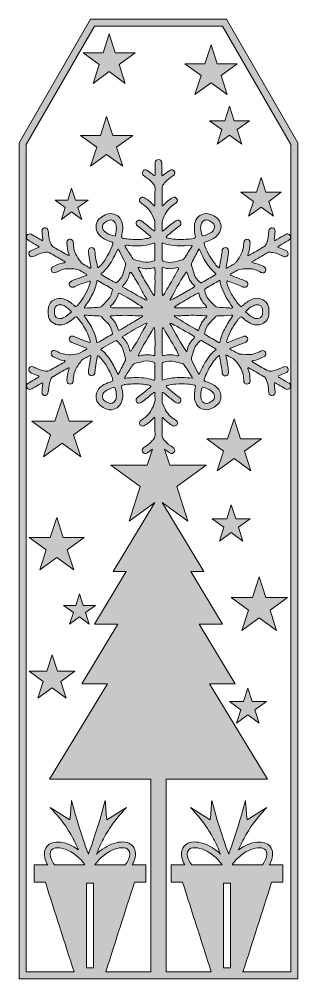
# Model space of a CAD drawing. Header units: centimetres. Extents: x 3.2 to 10.2, y -22 to 2.1.
import ezdxf

# ---------------------------------------------------------------- set-up
doc = ezdxf.new("R2010")
doc.units = ezdxf.units.CM
doc.header["$MEASUREMENT"] = 0
doc.layers.add('Layer 1', color=7, linetype='Continuous')

# ---------------------------------------------------------------- blocks, each defined once
blk = doc.blocks.new('block 2')
at = {"layer": 'Layer 1', "true_color": 0xffffff}
h = blk.add_hatch(color=7, dxfattribs=at)
h.dxf.hatch_style = 2
h.paths.add_polyline_path([(8.398, 2.085), (4.986, 2.085), (3.197, -1.013), (3.197, -21.969), (6.53, -21.969), (6.854, -21.969), (10.187, -21.969), (10.187, -1.012)])
edge = h.paths.add_edge_path()
edge.add_spline(control_points=[(4.833, -19.114), (4.833, -19.114), (4.083, -19.114), (4.083, -19.114), (4.052, -19.07), (4.026, -19.025), (4.007, -18.981), (3.964, -18.881), (3.963, -18.794), (4.003, -18.742), (4.033, -18.704), (4.089, -18.684), (4.161, -18.684), (4.285, -18.684), (4.456, -18.744), (4.623, -18.875), (4.708, -18.941), (4.78, -19.017), (4.832, -19.095), (4.834, -19.098), (4.835, -19.102), (4.837, -19.105), (4.836, -19.108), (4.835, -19.111), (4.833, -19.114)], knot_values=[0, 0, 0, 0, 1, 1, 1, 2, 2, 2, 3, 3, 3, 4, 4, 4, 5, 5, 5, 6, 6, 6, 7, 7, 7, 8, 8, 8, 8], degree=3, periodic=1)
h.paths.add_polyline_path([(5.06, -21.693), (4.884, -21.693), (4.884, -19.568), (5.06, -19.568)])
h.paths.add_polyline_path([(8.5, -21.693), (8.324, -21.693), (8.324, -19.568), (8.5, -19.568)])
edge = h.paths.add_edge_path()
edge.add_spline(control_points=[(8.547, -19.105), (8.549, -19.102), (8.55, -19.098), (8.551, -19.095), (8.604, -19.017), (8.676, -18.941), (8.761, -18.875), (8.928, -18.744), (9.099, -18.684), (9.223, -18.684), (9.295, -18.684), (9.351, -18.704), (9.381, -18.742), (9.421, -18.794), (9.42, -18.881), (9.377, -18.981), (9.358, -19.025), (9.332, -19.07), (9.301, -19.114), (9.301, -19.114), (8.551, -19.114), (8.551, -19.114), (8.549, -19.111), (8.548, -19.108), (8.547, -19.105)], knot_values=[0, 0, 0, 0, 1, 1, 1, 2, 2, 2, 3, 3, 3, 4, 4, 4, 5, 5, 5, 6, 6, 6, 7, 7, 7, 8, 8, 8, 8], degree=3, periodic=1)
edge = h.paths.add_edge_path()
edge.add_spline(control_points=[(10.01, -21.793), (10.01, -21.793), (8.811, -21.793), (8.811, -21.793), (9.051, -21.045), (9.29, -20.297), (9.53, -19.55), (9.53, -19.55), (9.814, -19.55), (9.814, -19.55), (9.814, -19.55), (9.814, -19.114), (9.814, -19.114), (9.814, -19.114), (9.472, -19.114), (9.472, -19.114), (9.486, -19.089), (9.499, -19.063), (9.51, -19.038), (9.575, -18.885), (9.57, -18.748), (9.495, -18.653), (9.352, -18.472), (9.007, -18.511), (8.699, -18.74), (8.726, -18.677), (8.754, -18.613), (8.785, -18.55), (8.899, -18.314), (9.088, -18.003), (9.412, -17.675), (9.412, -17.675), (8.912, -17.981), (8.912, -17.981), (8.899, -17.821), (8.886, -17.66), (8.872, -17.5), (8.789, -17.819), (8.69, -18.153), (8.573, -18.502), (8.533, -18.62), (8.493, -18.735), (8.452, -18.848), (8.41, -18.735), (8.37, -18.62), (8.33, -18.502), (8.213, -18.153), (8.114, -17.819), (8.03, -17.5), (8.017, -17.66), (8.004, -17.821), (7.991, -17.981), (7.991, -17.981), (7.492, -17.675), (7.492, -17.675), (7.815, -18.003), (8.004, -18.314), (8.118, -18.55), (8.166, -18.647), (8.208, -18.748), (8.247, -18.843), (8.218, -18.815), (8.186, -18.787), (8.153, -18.761), (8.009, -18.648), (7.848, -18.572), (7.699, -18.547), (7.536, -18.52), (7.405, -18.558), (7.33, -18.653), (7.255, -18.748), (7.249, -18.885), (7.314, -19.038), (7.325, -19.063), (7.338, -19.089), (7.352, -19.114), (7.352, -19.114), (7.01, -19.114), (7.01, -19.114), (7.01, -19.114), (7.01, -19.55), (7.01, -19.55), (7.01, -19.55), (7.295, -19.55), (7.295, -19.55), (7.535, -20.297), (7.775, -21.045), (8.015, -21.793), (8.015, -21.793), (6.882, -21.793), (6.882, -21.793), (6.882, -21.793), (6.882, -16.968), (6.882, -16.968), (6.882, -16.968), (9.427, -16.968), (9.427, -16.968), (9.427, -16.968), (7.974, -14.573), (7.974, -14.573), (7.974, -14.573), (8.616, -14.573), (8.616, -14.573), (8.616, -14.573), (7.71, -13.08), (7.71, -13.08), (7.71, -13.08), (8.3, -13.08), (8.3, -13.08), (8.3, -13.08), (7.499, -11.76), (7.499, -11.76), (7.499, -11.76), (7.833, -11.76), (7.833, -11.76), (7.833, -11.76), (6.783, -10.03), (6.783, -10.03), (6.783, -10.03), (7.431, -10.501), (7.431, -10.501), (7.431, -10.501), (7.149, -9.632), (7.149, -9.632), (7.149, -9.632), (7.889, -9.094), (7.889, -9.094), (7.889, -9.094), (6.975, -9.094), (6.975, -9.094), (6.975, -9.094), (6.844, -8.694), (6.844, -8.694), (6.85, -8.698), (6.856, -8.703), (6.862, -8.707), (6.898, -8.734), (6.935, -8.76), (6.973, -8.785), (7.002, -8.805), (7.033, -8.806), (7.063, -8.788), (7.109, -8.761), (7.115, -8.704), (7.075, -8.667), (7.051, -8.645), (7.023, -8.629), (6.998, -8.61), (6.928, -8.561), (6.864, -8.505), (6.813, -8.436), (6.793, -8.409), (6.781, -8.382), (6.782, -8.348), (6.783, -8.207), (6.782, -8.066), (6.783, -7.925), (6.783, -7.916), (6.78, -7.903), (6.796, -7.898), (6.801, -7.902), (6.808, -7.906), (6.813, -7.911), (6.871, -7.986), (6.948, -8.038), (7.025, -8.09), (7.042, -8.102), (7.061, -8.113), (7.083, -8.114), (7.118, -8.115), (7.147, -8.099), (7.161, -8.069), (7.175, -8.04), (7.169, -8.006), (7.144, -7.982), (7.132, -7.971), (7.119, -7.961), (7.105, -7.953), (6.99, -7.884), (6.905, -7.789), (6.849, -7.667), (6.839, -7.645), (6.828, -7.624), (6.817, -7.603), (6.79, -7.552), (6.778, -7.499), (6.782, -7.442), (6.784, -7.402), (6.782, -7.362), (6.782, -7.322), (6.782, -7.309), (6.782, -7.296), (6.783, -7.282), (6.784, -7.27), (6.796, -7.263), (6.806, -7.27), (6.823, -7.283), (6.839, -7.296), (6.856, -7.309), (6.932, -7.371), (7.008, -7.434), (7.085, -7.495), (7.103, -7.51), (7.123, -7.524), (7.145, -7.534), (7.181, -7.55), (7.223, -7.536), (7.243, -7.504), (7.264, -7.472), (7.257, -7.431), (7.228, -7.403), (7.222, -7.398), (7.215, -7.393), (7.209, -7.389), (7.101, -7.315), (7.006, -7.225), (6.905, -7.144), (6.895, -7.136), (6.883, -7.128), (6.886, -7.11), (6.899, -7.105), (6.913, -7.097), (6.928, -7.093), (6.993, -7.075), (7.058, -7.065), (7.124, -7.06), (7.223, -7.053), (7.321, -7.057), (7.419, -7.062), (7.477, -7.065), (7.536, -7.072), (7.592, -7.091), (7.617, -7.099), (7.622, -7.105), (7.618, -7.131), (7.616, -7.152), (7.611, -7.172), (7.607, -7.193), (7.595, -7.251), (7.589, -7.309), (7.591, -7.367), (7.593, -7.415), (7.599, -7.463), (7.616, -7.508), (7.677, -7.67), (7.858, -7.756), (8.02, -7.676), (8.068, -7.653), (8.114, -7.627), (8.155, -7.593), (8.24, -7.525), (8.27, -7.435), (8.256, -7.331), (8.243, -7.23), (8.184, -7.156), (8.101, -7.1), (8.042, -7.06), (7.977, -7.03), (7.908, -7.009), (7.825, -6.984), (7.823, -6.98), (7.854, -6.897), (7.901, -6.772), (7.962, -6.654), (8.037, -6.544), (8.071, -6.493), (8.11, -6.446), (8.149, -6.399), (8.167, -6.378), (8.185, -6.353), (8.216, -6.347), (8.219, -6.354), (8.223, -6.358), (8.224, -6.363), (8.247, -6.488), (8.273, -6.613), (8.286, -6.74), (8.288, -6.758), (8.288, -6.778), (8.293, -6.795), (8.305, -6.835), (8.34, -6.857), (8.378, -6.852), (8.418, -6.847), (8.446, -6.819), (8.446, -6.777), (8.446, -6.734), (8.442, -6.692), (8.436, -6.65), (8.42, -6.548), (8.402, -6.446), (8.382, -6.326), (8.436, -6.356), (8.476, -6.383), (8.519, -6.402), (8.596, -6.436), (8.648, -6.493), (8.691, -6.563), (8.698, -6.574), (8.705, -6.585), (8.712, -6.596), (8.788, -6.706), (8.829, -6.828), (8.829, -6.962), (8.829, -6.978), (8.83, -6.995), (8.835, -7.009), (8.846, -7.038), (8.866, -7.059), (8.899, -7.062), (8.951, -7.066), (8.987, -7.037), (8.988, -6.984), (8.989, -6.885), (8.978, -6.788), (8.944, -6.694), (8.939, -6.681), (8.924, -6.667), (8.942, -6.65), (8.949, -6.653), (8.956, -6.656), (8.963, -6.66), (9.085, -6.73), (9.207, -6.8), (9.329, -6.87), (9.359, -6.886), (9.377, -6.909), (9.391, -6.94), (9.425, -7.016), (9.442, -7.096), (9.45, -7.178), (9.454, -7.212), (9.455, -7.247), (9.461, -7.281), (9.47, -7.328), (9.502, -7.351), (9.546, -7.347), (9.585, -7.343), (9.612, -7.316), (9.616, -7.273), (9.617, -7.255), (9.616, -7.236), (9.613, -7.218), (9.607, -7.162), (9.6, -7.107), (9.594, -7.052), (9.592, -7.034), (9.602, -7.026), (9.617, -7.033), (9.626, -7.037), (9.636, -7.043), (9.645, -7.048), (9.709, -7.085), (9.774, -7.122), (9.838, -7.159), (9.852, -7.167), (9.865, -7.176), (9.879, -7.183), (9.928, -7.206), (9.973, -7.193), (9.996, -7.151), (10.019, -7.11), (10.008, -7.072), (9.966, -7.041), (9.955, -7.033), (9.943, -7.027), (9.932, -7.02), (9.89, -6.996), (9.849, -6.973), (9.807, -6.949), (9.771, -6.927), (9.734, -6.906), (9.698, -6.884), (9.688, -6.878), (9.689, -6.863), (9.7, -6.858), (9.754, -6.836), (9.808, -6.814), (9.861, -6.791), (9.88, -6.782), (9.9, -6.772), (9.916, -6.76), (9.948, -6.736), (9.954, -6.692), (9.934, -6.66), (9.915, -6.628), (9.88, -6.614), (9.845, -6.626), (9.823, -6.633), (9.801, -6.644), (9.78, -6.654), (9.698, -6.693), (9.613, -6.723), (9.523, -6.737), (9.485, -6.743), (9.451, -6.74), (9.417, -6.719), (9.303, -6.651), (9.187, -6.586), (9.072, -6.519), (9.059, -6.511), (9.043, -6.506), (9.037, -6.49), (9.041, -6.479), (9.05, -6.474), (9.061, -6.473), (9.158, -6.462), (9.243, -6.418), (9.329, -6.376), (9.338, -6.371), (9.348, -6.366), (9.356, -6.359), (9.387, -6.334), (9.394, -6.293), (9.375, -6.259), (9.358, -6.229), (9.312, -6.207), (9.279, -6.225), (9.261, -6.235), (9.241, -6.243), (9.222, -6.252), (9.161, -6.279), (9.102, -6.306), (9.035, -6.316), (8.931, -6.332), (8.828, -6.317), (8.725, -6.309), (8.715, -6.308), (8.704, -6.304), (8.695, -6.299), (8.623, -6.261), (8.551, -6.222), (8.48, -6.174), (8.507, -6.152), (8.536, -6.146), (8.563, -6.135), (8.649, -6.102), (8.737, -6.071), (8.823, -6.037), (8.85, -6.026), (8.877, -6.013), (8.901, -5.997), (8.943, -5.966), (8.943, -5.904), (8.902, -5.873), (8.874, -5.852), (8.843, -5.852), (8.812, -5.867), (8.702, -5.921), (8.585, -5.957), (8.471, -5.999), (8.45, -6.007), (8.425, -6.031), (8.407, -6.012), (8.391, -5.995), (8.411, -5.967), (8.415, -5.944), (8.42, -5.921), (8.43, -5.899), (8.438, -5.877), (8.499, -5.716), (8.59, -5.573), (8.694, -5.438), (8.708, -5.419), (8.726, -5.402), (8.743, -5.385), (8.756, -5.372), (8.769, -5.368), (8.784, -5.382), (8.8, -5.396), (8.816, -5.41), (8.832, -5.424), (8.879, -5.468), (8.932, -5.503), (8.988, -5.534), (9.061, -5.574), (9.138, -5.585), (9.219, -5.576), (9.321, -5.564), (9.423, -5.476), (9.448, -5.379), (9.468, -5.303), (9.465, -5.227), (9.456, -5.149), (9.442, -5.023), (9.296, -4.883), (9.112, -4.917), (9.012, -4.936), (8.93, -4.987), (8.853, -5.05), (8.833, -5.067), (8.814, -5.087), (8.794, -5.104), (8.77, -5.123), (8.759, -5.124), (8.739, -5.103), (8.716, -5.081), (8.694, -5.057), (8.675, -5.032), (8.613, -4.949), (8.556, -4.862), (8.508, -4.771), (8.465, -4.688), (8.426, -4.604), (8.406, -4.512), (8.398, -4.477), (8.417, -4.472), (8.438, -4.48), (8.556, -4.528), (8.679, -4.563), (8.794, -4.618), (8.811, -4.625), (8.827, -4.635), (8.846, -4.636), (8.884, -4.638), (8.913, -4.62), (8.927, -4.585), (8.939, -4.554), (8.931, -4.52), (8.904, -4.499), (8.892, -4.489), (8.877, -4.481), (8.863, -4.475), (8.814, -4.454), (8.765, -4.433), (8.716, -4.414), (8.639, -4.385), (8.562, -4.357), (8.486, -4.329), (8.489, -4.31), (8.501, -4.304), (8.512, -4.297), (8.552, -4.275), (8.592, -4.254), (8.629, -4.229), (8.689, -4.189), (8.755, -4.175), (8.825, -4.173), (8.857, -4.173), (8.889, -4.175), (8.921, -4.172), (9.028, -4.162), (9.126, -4.193), (9.22, -4.239), (9.234, -4.246), (9.248, -4.256), (9.262, -4.261), (9.277, -4.266), (9.293, -4.271), (9.309, -4.271), (9.341, -4.273), (9.364, -4.257), (9.378, -4.228), (9.393, -4.198), (9.387, -4.162), (9.362, -4.14), (9.348, -4.128), (9.332, -4.119), (9.315, -4.11), (9.237, -4.07), (9.157, -4.037), (9.07, -4.019), (9.057, -4.016), (9.039, -4.022), (9.031, -4.005), (9.033, -4.001), (9.034, -3.998), (9.036, -3.997), (9.166, -3.921), (9.297, -3.845), (9.428, -3.769), (9.445, -3.759), (9.462, -3.755), (9.481, -3.756), (9.515, -3.758), (9.549, -3.759), (9.584, -3.768), (9.654, -3.785), (9.72, -3.811), (9.785, -3.841), (9.802, -3.849), (9.818, -3.859), (9.835, -3.865), (9.861, -3.874), (9.888, -3.875), (9.912, -3.858), (9.954, -3.829), (9.958, -3.766), (9.918, -3.734), (9.899, -3.72), (9.877, -3.709), (9.856, -3.699), (9.798, -3.674), (9.74, -3.65), (9.677, -3.623), (9.7, -3.608), (9.717, -3.597), (9.735, -3.586), (9.802, -3.548), (9.869, -3.509), (9.935, -3.471), (9.951, -3.461), (9.968, -3.452), (9.982, -3.44), (10.013, -3.411), (10.016, -3.366), (9.989, -3.332), (9.961, -3.294), (9.924, -3.287), (9.876, -3.312), (9.806, -3.351), (9.738, -3.392), (9.669, -3.431), (9.646, -3.444), (9.626, -3.462), (9.598, -3.464), (9.587, -3.443), (9.598, -3.423), (9.6, -3.402), (9.606, -3.347), (9.614, -3.292), (9.616, -3.236), (9.619, -3.183), (9.591, -3.151), (9.546, -3.146), (9.502, -3.14), (9.468, -3.168), (9.46, -3.22), (9.455, -3.251), (9.453, -3.283), (9.45, -3.315), (9.443, -3.398), (9.425, -3.478), (9.391, -3.554), (9.377, -3.584), (9.359, -3.607), (9.329, -3.623), (9.207, -3.693), (9.085, -3.764), (8.963, -3.834), (8.955, -3.839), (8.946, -3.846), (8.932, -3.835), (8.935, -3.824), (8.938, -3.812), (8.943, -3.8), (8.978, -3.709), (8.987, -3.615), (8.988, -3.519), (8.988, -3.464), (8.955, -3.427), (8.909, -3.428), (8.867, -3.429), (8.835, -3.462), (8.83, -3.513), (8.828, -3.531), (8.829, -3.55), (8.827, -3.568), (8.819, -3.648), (8.809, -3.727), (8.769, -3.798), (8.732, -3.866), (8.693, -3.932), (8.646, -3.994), (8.632, -4.012), (8.616, -4.032), (8.596, -4.045), (8.536, -4.082), (8.473, -4.117), (8.41, -4.152), (8.406, -4.154), (8.399, -4.155), (8.395, -4.153), (8.388, -4.149), (8.386, -4.142), (8.388, -4.133), (8.399, -4.068), (8.411, -4.003), (8.421, -3.937), (8.433, -3.864), (8.45, -3.791), (8.446, -3.716), (8.444, -3.674), (8.416, -3.646), (8.376, -3.642), (8.338, -3.638), (8.303, -3.661), (8.292, -3.7), (8.288, -3.715), (8.288, -3.731), (8.286, -3.747), (8.275, -3.874), (8.247, -3.999), (8.225, -4.125), (8.224, -4.132), (8.22, -4.139), (8.215, -4.15), (8.171, -4.125), (8.141, -4.088), (8.111, -4.051), (8.005, -3.92), (7.927, -3.773), (7.862, -3.618), (7.851, -3.591), (7.844, -3.562), (7.838, -3.534), (7.834, -3.52), (7.84, -3.508), (7.855, -3.503), (7.885, -3.493), (7.915, -3.483), (7.945, -3.472), (8.031, -3.44), (8.112, -3.4), (8.174, -3.331), (8.273, -3.222), (8.286, -3.091), (8.219, -2.97), (8.17, -2.883), (7.997, -2.785), (7.897, -2.787), (7.717, -2.789), (7.622, -2.923), (7.599, -3.047), (7.584, -3.132), (7.59, -3.216), (7.606, -3.3), (7.611, -3.324), (7.615, -3.347), (7.619, -3.371), (7.621, -3.386), (7.611, -3.396), (7.598, -3.401), (7.588, -3.405), (7.578, -3.406), (7.567, -3.409), (7.506, -3.429), (7.441, -3.425), (7.378, -3.432), (7.24, -3.448), (7.102, -3.437), (6.966, -3.409), (6.945, -3.405), (6.925, -3.399), (6.905, -3.392), (6.88, -3.384), (6.878, -3.371), (6.899, -3.354), (6.999, -3.274), (7.092, -3.186), (7.197, -3.113), (7.21, -3.104), (7.223, -3.095), (7.234, -3.083), (7.259, -3.058), (7.262, -3.017), (7.243, -2.988), (7.223, -2.956), (7.18, -2.942), (7.145, -2.96), (7.115, -2.976), (7.086, -2.996), (7.059, -3.017), (6.992, -3.07), (6.927, -3.125), (6.862, -3.179), (6.84, -3.197), (6.819, -3.217), (6.786, -3.232), (6.779, -3.175), (6.786, -3.125), (6.781, -3.075), (6.774, -2.995), (6.799, -2.925), (6.833, -2.854), (6.897, -2.721), (6.982, -2.609), (7.112, -2.535), (7.123, -2.529), (7.135, -2.521), (7.144, -2.512), (7.182, -2.475), (7.174, -2.417), (7.129, -2.389), (7.098, -2.37), (7.068, -2.376), (7.039, -2.394), (6.959, -2.446), (6.88, -2.5), (6.818, -2.575), (6.811, -2.584), (6.805, -2.599), (6.788, -2.593), (6.786, -2.588), (6.783, -2.583), (6.783, -2.578), (6.783, -2.432), (6.783, -2.286), (6.782, -2.14), (6.782, -2.112), (6.79, -2.087), (6.807, -2.066), (6.827, -2.041), (6.846, -2.016), (6.868, -1.993), (6.915, -1.942), (6.971, -1.9), (7.028, -1.861), (7.045, -1.849), (7.064, -1.838), (7.079, -1.823), (7.106, -1.796), (7.108, -1.759), (7.088, -1.728), (7.066, -1.695), (7.026, -1.682), (6.99, -1.7), (6.96, -1.715), (6.931, -1.735), (6.903, -1.755), (6.865, -1.783), (6.828, -1.812), (6.791, -1.84), (6.772, -1.826), (6.776, -1.809), (6.776, -1.794), (6.776, -1.717), (6.776, -1.64), (6.776, -1.562), (6.776, -1.541), (6.776, -1.52), (6.772, -1.499), (6.766, -1.459), (6.734, -1.433), (6.694, -1.432), (6.653, -1.431), (6.617, -1.46), (6.611, -1.502), (6.608, -1.52), (6.609, -1.539), (6.609, -1.558), (6.609, -1.63), (6.609, -1.701), (6.608, -1.773), (6.608, -1.794), (6.619, -1.823), (6.601, -1.833), (6.576, -1.847), (6.562, -1.814), (6.544, -1.802), (6.5, -1.772), (6.458, -1.739), (6.414, -1.709), (6.394, -1.696), (6.372, -1.685), (6.347, -1.694), (6.317, -1.703), (6.295, -1.72), (6.287, -1.752), (6.28, -1.783), (6.288, -1.811), (6.313, -1.83), (6.345, -1.855), (6.378, -1.876), (6.41, -1.9), (6.472, -1.946), (6.529, -1.998), (6.575, -2.061), (6.594, -2.088), (6.605, -2.116), (6.605, -2.15), (6.603, -2.288), (6.604, -2.426), (6.604, -2.565), (6.604, -2.573), (6.604, -2.581), (6.601, -2.588), (6.597, -2.596), (6.588, -2.598), (6.581, -2.592), (6.57, -2.581), (6.561, -2.568), (6.55, -2.556), (6.488, -2.489), (6.415, -2.435), (6.337, -2.39), (6.294, -2.365), (6.251, -2.378), (6.227, -2.418), (6.205, -2.455), (6.214, -2.492), (6.253, -2.522), (6.269, -2.535), (6.288, -2.545), (6.306, -2.558), (6.366, -2.602), (6.426, -2.645), (6.467, -2.71), (6.513, -2.782), (6.554, -2.856), (6.586, -2.935), (6.593, -2.952), (6.601, -2.97), (6.602, -2.988), (6.603, -3.062), (6.603, -3.137), (6.602, -3.211), (6.602, -3.223), (6.589, -3.23), (6.58, -3.224), (6.565, -3.213), (6.55, -3.202), (6.536, -3.19), (6.466, -3.133), (6.397, -3.074), (6.326, -3.018), (6.302, -2.998), (6.275, -2.979), (6.248, -2.964), (6.209, -2.942), (6.166, -2.953), (6.142, -2.987), (6.12, -3.02), (6.127, -3.064), (6.161, -3.094), (6.165, -3.097), (6.169, -3.101), (6.173, -3.104), (6.278, -3.173), (6.368, -3.26), (6.465, -3.338), (6.479, -3.349), (6.503, -3.357), (6.496, -3.38), (6.49, -3.399), (6.464, -3.394), (6.449, -3.403), (6.442, -3.407), (6.433, -3.407), (6.426, -3.409), (6.316, -3.429), (6.205, -3.445), (6.093, -3.438), (6.027, -3.434), (5.96, -3.43), (5.894, -3.424), (5.86, -3.42), (5.826, -3.412), (5.793, -3.404), (5.77, -3.399), (5.762, -3.385), (5.765, -3.363), (5.767, -3.348), (5.771, -3.332), (5.774, -3.317), (5.788, -3.251), (5.798, -3.186), (5.794, -3.119), (5.79, -3.034), (5.765, -2.958), (5.712, -2.89), (5.653, -2.816), (5.514, -2.755), (5.395, -2.804), (5.338, -2.828), (5.286, -2.858), (5.236, -2.894), (5.118, -2.979), (5.101, -3.144), (5.152, -3.245), (5.184, -3.309), (5.229, -3.358), (5.288, -3.397), (5.349, -3.437), (5.414, -3.466), (5.483, -3.487), (5.558, -3.51), (5.558, -3.511), (5.533, -3.587), (5.531, -3.594), (5.529, -3.602), (5.526, -3.609), (5.459, -3.769), (5.379, -3.922), (5.268, -4.056), (5.245, -4.085), (5.217, -4.111), (5.191, -4.136), (5.175, -4.152), (5.161, -4.147), (5.158, -4.126), (5.137, -3.993), (5.107, -3.86), (5.095, -3.725), (5.089, -3.668), (5.057, -3.637), (5.009, -3.642), (4.953, -3.648), (4.931, -3.691), (4.936, -3.738), (4.939, -3.764), (4.94, -3.791), (4.944, -3.817), (4.96, -3.914), (4.977, -4.011), (4.993, -4.108), (4.996, -4.123), (5.002, -4.138), (4.993, -4.153), (4.977, -4.158), (4.967, -4.149), (4.955, -4.142), (4.907, -4.115), (4.859, -4.086), (4.81, -4.059), (4.781, -4.044), (4.759, -4.022), (4.74, -3.996), (4.692, -3.932), (4.649, -3.865), (4.613, -3.794), (4.589, -3.746), (4.57, -3.697), (4.566, -3.643), (4.563, -3.595), (4.558, -3.547), (4.552, -3.5), (4.547, -3.463), (4.521, -3.436), (4.486, -3.429), (4.455, -3.423), (4.415, -3.444), (4.402, -3.477), (4.396, -3.491), (4.394, -3.508), (4.395, -3.523), (4.399, -3.616), (4.408, -3.709), (4.439, -3.797), (4.444, -3.811), (4.459, -3.824), (4.447, -3.841), (4.424, -3.842), (4.408, -3.826), (4.39, -3.816), (4.284, -3.755), (4.18, -3.692), (4.072, -3.634), (4.026, -3.609), (3.999, -3.575), (3.982, -3.528), (3.974, -3.506), (3.967, -3.483), (3.96, -3.46), (3.942, -3.393), (3.931, -3.325), (3.929, -3.256), (3.928, -3.235), (3.928, -3.214), (3.918, -3.194), (3.903, -3.16), (3.87, -3.14), (3.835, -3.146), (3.798, -3.153), (3.773, -3.178), (3.77, -3.215), (3.768, -3.231), (3.768, -3.247), (3.77, -3.263), (3.775, -3.319), (3.782, -3.374), (3.788, -3.429), (3.789, -3.441), (3.797, -3.455), (3.779, -3.467), (3.739, -3.444), (3.698, -3.421), (3.657, -3.397), (3.604, -3.367), (3.552, -3.335), (3.498, -3.307), (3.454, -3.285), (3.412, -3.3), (3.388, -3.341), (3.366, -3.379), (3.374, -3.419), (3.411, -3.447), (3.425, -3.458), (3.442, -3.467), (3.458, -3.476), (3.525, -3.515), (3.592, -3.553), (3.658, -3.592), (3.674, -3.601), (3.693, -3.606), (3.701, -3.627), (3.671, -3.639), (3.641, -3.65), (3.612, -3.663), (3.567, -3.683), (3.52, -3.703), (3.476, -3.728), (3.438, -3.75), (3.429, -3.788), (3.444, -3.824), (3.461, -3.862), (3.501, -3.88), (3.544, -3.867), (3.562, -3.861), (3.578, -3.851), (3.595, -3.843), (3.664, -3.81), (3.736, -3.783), (3.811, -3.765), (3.878, -3.749), (3.94, -3.754), (4.001, -3.793), (4.1, -3.855), (4.203, -3.91), (4.304, -3.969), (4.321, -3.98), (4.344, -3.985), (4.353, -4.007), (4.338, -4.022), (4.319, -4.018), (4.302, -4.022), (4.218, -4.039), (4.141, -4.074), (4.065, -4.112), (4.048, -4.121), (4.031, -4.13), (4.019, -4.143), (3.998, -4.166), (3.99, -4.194), (4.004, -4.224), (4.017, -4.254), (4.039, -4.27), (4.072, -4.272), (4.094, -4.273), (4.113, -4.265), (4.133, -4.256), (4.173, -4.236), (4.215, -4.219), (4.256, -4.201), (4.296, -4.185), (4.337, -4.173), (4.38, -4.173), (4.443, -4.172), (4.507, -4.172), (4.571, -4.174), (4.635, -4.176), (4.697, -4.19), (4.752, -4.227), (4.789, -4.252), (4.83, -4.273), (4.869, -4.295), (4.88, -4.302), (4.893, -4.307), (4.897, -4.324), (4.87, -4.345), (4.837, -4.352), (4.806, -4.364), (4.722, -4.397), (4.637, -4.427), (4.553, -4.46), (4.529, -4.47), (4.505, -4.482), (4.483, -4.497), (4.454, -4.516), (4.446, -4.557), (4.459, -4.59), (4.471, -4.62), (4.501, -4.637), (4.536, -4.636), (4.558, -4.635), (4.576, -4.624), (4.595, -4.615), (4.711, -4.561), (4.834, -4.525), (4.952, -4.479), (4.972, -4.471), (4.985, -4.482), (4.981, -4.501), (4.972, -4.534), (4.964, -4.568), (4.952, -4.6), (4.891, -4.77), (4.796, -4.919), (4.686, -5.061), (4.678, -5.071), (4.669, -5.081), (4.659, -5.09), (4.623, -5.128), (4.62, -5.128), (4.582, -5.096), (4.564, -5.08), (4.546, -5.064), (4.528, -5.048), (4.48, -5.006), (4.426, -4.972), (4.367, -4.946), (4.293, -4.913), (4.215, -4.899), (4.135, -4.924), (4.025, -4.959), (3.952, -5.028), (3.93, -5.145), (3.917, -5.214), (3.921, -5.282), (3.929, -5.351), (3.939, -5.438), (4.036, -5.558), (4.161, -5.575), (4.241, -5.586), (4.319, -5.575), (4.392, -5.536), (4.449, -5.505), (4.502, -5.471), (4.549, -5.427), (4.63, -5.353), (4.617, -5.349), (4.692, -5.441), (4.778, -5.546), (4.85, -5.661), (4.907, -5.785), (4.936, -5.848), (4.962, -5.911), (4.978, -5.979), (4.981, -5.992), (4.986, -6.005), (4.974, -6.021), (4.926, -6.004), (4.877, -5.986), (4.828, -5.969), (4.738, -5.936), (4.648, -5.904), (4.562, -5.863), (4.523, -5.845), (4.476, -5.865), (4.46, -5.901), (4.443, -5.938), (4.455, -5.982), (4.494, -6.004), (4.528, -6.023), (4.565, -6.039), (4.602, -6.054), (4.689, -6.087), (4.776, -6.119), (4.863, -6.151), (4.877, -6.156), (4.894, -6.158), (4.897, -6.181), (4.866, -6.199), (4.834, -6.218), (4.802, -6.236), (4.674, -6.31), (4.674, -6.31), (4.534, -6.322), (4.405, -6.332), (4.28, -6.316), (4.164, -6.253), (4.145, -6.243), (4.126, -6.234), (4.106, -6.226), (4.068, -6.211), (4.032, -6.223), (4.01, -6.257), (3.989, -6.291), (3.995, -6.33), (4.027, -6.357), (4.035, -6.364), (4.044, -6.37), (4.053, -6.375), (4.139, -6.417), (4.224, -6.461), (4.321, -6.472), (4.331, -6.473), (4.344, -6.473), (4.347, -6.486), (4.351, -6.5), (4.339, -6.503), (4.33, -6.508), (4.211, -6.578), (4.09, -6.645), (3.972, -6.716), (3.935, -6.739), (3.899, -6.744), (3.859, -6.737), (3.769, -6.722), (3.684, -6.693), (3.602, -6.653), (3.581, -6.643), (3.559, -6.632), (3.537, -6.625), (3.502, -6.614), (3.468, -6.629), (3.449, -6.662), (3.43, -6.693), (3.435, -6.731), (3.463, -6.756), (3.477, -6.768), (3.493, -6.777), (3.51, -6.785), (3.565, -6.811), (3.62, -6.838), (3.679, -6.855), (3.686, -6.858), (3.695, -6.862), (3.693, -6.871), (3.692, -6.878), (3.685, -6.884), (3.68, -6.888), (3.664, -6.898), (3.648, -6.908), (3.632, -6.917), (3.572, -6.951), (3.512, -6.986), (3.453, -7.02), (3.436, -7.03), (3.42, -7.039), (3.406, -7.051), (3.374, -7.078), (3.368, -7.115), (3.388, -7.151), (3.409, -7.189), (3.448, -7.204), (3.49, -7.189), (3.507, -7.182), (3.523, -7.173), (3.539, -7.163), (3.604, -7.127), (3.668, -7.089), (3.733, -7.052), (3.748, -7.043), (3.762, -7.029), (3.786, -7.034), (3.795, -7.062), (3.785, -7.09), (3.78, -7.118), (3.771, -7.168), (3.77, -7.218), (3.769, -7.268), (3.769, -7.29), (3.774, -7.31), (3.791, -7.326), (3.834, -7.366), (3.902, -7.35), (3.92, -7.293), (3.928, -7.269), (3.928, -7.241), (3.93, -7.215), (3.938, -7.122), (3.953, -7.03), (3.991, -6.944), (4.006, -6.911), (4.026, -6.886), (4.058, -6.868), (4.178, -6.8), (4.297, -6.73), (4.417, -6.662), (4.426, -6.657), (4.437, -6.643), (4.453, -6.658), (4.45, -6.668), (4.447, -6.678), (4.443, -6.687), (4.409, -6.772), (4.402, -6.862), (4.395, -6.953), (4.394, -6.968), (4.394, -6.985), (4.397, -7), (4.404, -7.039), (4.436, -7.063), (4.478, -7.062), (4.515, -7.061), (4.543, -7.038), (4.551, -7.001), (4.554, -6.983), (4.553, -6.964), (4.555, -6.946), (4.564, -6.877), (4.565, -6.808), (4.593, -6.743), (4.635, -6.647), (4.691, -6.56), (4.755, -6.479), (4.761, -6.47), (4.768, -6.461), (4.777, -6.456), (4.846, -6.412), (4.917, -6.371), (4.99, -6.333), (5.003, -6.356), (4.995, -6.374), (4.992, -6.391), (4.976, -6.488), (4.959, -6.585), (4.944, -6.682), (4.938, -6.716), (4.936, -6.751), (4.938, -6.785), (4.94, -6.824), (4.976, -6.852), (5.015, -6.852), (5.05, -6.853), (5.081, -6.83), (5.091, -6.795), (5.093, -6.787), (5.094, -6.779), (5.095, -6.771), (5.099, -6.689), (5.117, -6.608), (5.13, -6.527), (5.139, -6.467), (5.152, -6.408), (5.162, -6.351), (5.179, -6.346), (5.188, -6.352), (5.195, -6.36), (5.219, -6.384), (5.244, -6.408), (5.266, -6.435), (5.376, -6.567), (5.455, -6.717), (5.522, -6.874), (5.533, -6.901), (5.539, -6.93), (5.547, -6.958), (5.551, -6.973), (5.543, -6.984), (5.53, -6.99), (5.508, -6.999), (5.486, -7.006), (5.463, -7.013), (5.396, -7.034), (5.335, -7.064), (5.278, -7.104), (5.209, -7.15), (5.162, -7.212), (5.136, -7.291), (5.107, -7.382), (5.134, -7.52), (5.221, -7.588), (5.276, -7.63), (5.334, -7.667), (5.4, -7.69), (5.437, -7.703), (5.475, -7.712), (5.517, -7.705), (5.66, -7.681), (5.75, -7.597), (5.783, -7.456), (5.805, -7.36), (5.794, -7.266), (5.772, -7.172), (5.751, -7.081), (5.769, -7.1), (5.835, -7.079), (5.845, -7.075), (5.856, -7.076), (5.867, -7.074), (5.983, -7.054), (6.1, -7.058), (6.217, -7.058), (6.278, -7.058), (6.339, -7.069), (6.399, -7.079), (6.434, -7.085), (6.472, -7.09), (6.502, -7.114), (6.5, -7.12), (6.499, -7.126), (6.496, -7.129), (6.395, -7.212), (6.299, -7.3), (6.194, -7.376), (6.177, -7.389), (6.159, -7.401), (6.145, -7.417), (6.124, -7.441), (6.124, -7.471), (6.138, -7.499), (6.151, -7.524), (6.173, -7.538), (6.202, -7.54), (6.228, -7.541), (6.249, -7.532), (6.269, -7.517), (6.318, -7.48), (6.366, -7.444), (6.414, -7.405), (6.458, -7.37), (6.499, -7.333), (6.543, -7.298), (6.558, -7.286), (6.572, -7.261), (6.595, -7.271), (6.613, -7.28), (6.603, -7.305), (6.604, -7.323), (6.605, -7.352), (6.602, -7.381), (6.605, -7.41), (6.612, -7.49), (6.588, -7.561), (6.554, -7.632), (6.489, -7.767), (6.405, -7.883), (6.272, -7.958), (6.258, -7.965), (6.245, -7.975), (6.235, -7.987), (6.215, -8.011), (6.207, -8.039), (6.223, -8.069), (6.238, -8.097), (6.26, -8.113), (6.293, -8.114), (6.315, -8.114), (6.334, -8.107), (6.352, -8.095), (6.43, -8.043), (6.507, -7.991), (6.567, -7.918), (6.574, -7.909), (6.579, -7.893), (6.596, -7.901), (6.606, -7.913), (6.604, -7.927), (6.604, -7.94), (6.604, -8.072), (6.603, -8.205), (6.605, -8.338), (6.605, -8.375), (6.596, -8.406), (6.573, -8.434), (6.549, -8.462), (6.525, -8.491), (6.499, -8.518), (6.454, -8.563), (6.402, -8.6), (6.35, -8.637), (6.335, -8.647), (6.318, -8.657), (6.305, -8.67), (6.282, -8.694), (6.278, -8.732), (6.293, -8.759), (6.309, -8.786), (6.333, -8.801), (6.366, -8.8), (6.388, -8.799), (6.407, -8.79), (6.424, -8.778), (6.463, -8.749), (6.502, -8.72), (6.54, -8.691), (6.54, -8.691), (6.409, -9.094), (6.409, -9.094), (6.409, -9.094), (5.495, -9.094), (5.495, -9.094), (5.495, -9.094), (6.235, -9.632), (6.235, -9.632), (6.235, -9.632), (5.953, -10.501), (5.953, -10.501), (5.953, -10.501), (6.601, -10.03), (6.601, -10.03), (6.601, -10.03), (5.551, -11.76), (5.551, -11.76), (5.551, -11.76), (5.885, -11.76), (5.885, -11.76), (5.885, -11.76), (5.084, -13.08), (5.084, -13.08), (5.084, -13.08), (5.674, -13.08), (5.674, -13.08), (5.674, -13.08), (4.768, -14.573), (4.768, -14.573), (4.768, -14.573), (5.41, -14.573), (5.41, -14.573), (5.41, -14.573), (3.957, -16.968), (3.957, -16.968), (3.957, -16.968), (6.502, -16.968), (6.502, -16.968), (6.502, -16.968), (6.502, -21.793), (6.502, -21.793), (6.502, -21.793), (5.369, -21.793), (5.369, -21.793), (5.609, -21.045), (5.849, -20.297), (6.089, -19.55), (6.089, -19.55), (6.374, -19.55), (6.374, -19.55), (6.374, -19.55), (6.374, -19.114), (6.374, -19.114), (6.374, -19.114), (6.032, -19.114), (6.032, -19.114), (6.046, -19.089), (6.059, -19.063), (6.07, -19.038), (6.135, -18.885), (6.129, -18.748), (6.054, -18.653), (5.979, -18.558), (5.848, -18.52), (5.684, -18.547), (5.536, -18.572), (5.375, -18.648), (5.231, -18.761), (5.198, -18.787), (5.166, -18.815), (5.137, -18.843), (5.176, -18.748), (5.218, -18.647), (5.266, -18.55), (5.38, -18.314), (5.569, -18.003), (5.892, -17.675), (5.892, -17.675), (5.393, -17.981), (5.393, -17.981), (5.38, -17.821), (5.367, -17.66), (5.354, -17.5), (5.27, -17.819), (5.171, -18.153), (5.054, -18.502), (5.014, -18.62), (4.974, -18.735), (4.932, -18.848), (4.891, -18.735), (4.851, -18.62), (4.811, -18.502), (4.694, -18.153), (4.595, -17.819), (4.511, -17.5), (4.498, -17.66), (4.485, -17.821), (4.472, -17.981), (4.472, -17.981), (3.972, -17.675), (3.972, -17.675), (4.296, -18.003), (4.485, -18.314), (4.599, -18.55), (4.63, -18.613), (4.658, -18.677), (4.685, -18.74), (4.377, -18.511), (4.032, -18.472), (3.889, -18.653), (3.814, -18.748), (3.809, -18.885), (3.874, -19.038), (3.885, -19.063), (3.898, -19.089), (3.912, -19.114), (3.912, -19.114), (3.57, -19.114), (3.57, -19.114), (3.57, -19.114), (3.57, -19.55), (3.57, -19.55), (3.57, -19.55), (3.854, -19.55), (3.854, -19.55), (4.094, -20.297), (4.333, -21.045), (4.573, -21.793), (4.573, -21.793), (3.374, -21.793), (3.374, -21.793), (3.374, -21.793), (3.374, -1.06), (3.374, -1.06), (3.374, -1.06), (5.088, 1.908), (5.088, 1.908), (5.088, 1.908), (8.296, 1.908), (8.296, 1.908), (8.296, 1.908), (10.01, -1.059), (10.01, -1.059), (10.01, -1.059), (10.01, -21.793), (10.01, -21.793)], knot_values=[0, 0, 0, 0, 1, 1, 1, 2, 2, 2, 3, 3, 3, 4, 4, 4, 5, 5, 5, 6, 6, 6, 7, 7, 7, 8, 8, 8, 9, 9, 9, 10, 10, 10, 11, 11, 11, 12, 12, 12, 13, 13, 13, 14, 14, 14, 15, 15, 15, 16, 16, 16, 17, 17, 17, 18, 18, 18, 19, 19, 19, 20, 20, 20, 21, 21, 21, 22, 22, 22, 23, 23, 23, 24, 24, 24, 25, 25, 25, 26, 26, 26, 27, 27, 27, 28, 28, 28, 29, 29, 29, 30, 30, 30, 31, 31, 31, 32, 32, 32, 33, 33, 33, 34, 34, 34, 35, 35, 35, 36, 36, 36, 37, 37, 37, 38, 38, 38, 39, 39, 39, 40, 40, 40, 41, 41, 41, 42, 42, 42, 43, 43, 43, 44, 44, 44, 45, 45, 45, 46, 46, 46, 47, 47, 47, 48, 48, 48, 49, 49, 49, 50, 50, 50, 51, 51, 51, 52, 52, 52, 53, 53, 53, 54, 54, 54, 55, 55, 55, 56, 56, 56, 57, 57, 57, 58, 58, 58, 59, 59, 59, 60, 60, 60, 61, 61, 61, 62, 62, 62, 63, 63, 63, 64, 64, 64, 65, 65, 65, 66, 66, 66, 67, 67, 67, 68, 68, 68, 69, 69, 69, 70, 70, 70, 71, 71, 71, 72, 72, 72, 73, 73, 73, 74, 74, 74, 75, 75, 75, 76, 76, 76, 77, 77, 77, 78, 78, 78, 79, 79, 79, 80, 80, 80, 81, 81, 81, 82, 82, 82, 83, 83, 83, 84, 84, 84, 85, 85, 85, 86, 86, 86, 87, 87, 87, 88, 88, 88, 89, 89, 89, 90, 90, 90, 91, 91, 91, 92, 92, 92, 93, 93, 93, 94, 94, 94, 95, 95, 95, 96, 96, 96, 97, 97, 97, 98, 98, 98, 99, 99, 99, 100, 100, 100, 101, 101, 101, 102, 102, 102, 103, 103, 103, 104, 104, 104, 105, 105, 105, 106, 106, 106, 107, 107, 107, 108, 108, 108, 109, 109, 109, 110, 110, 110, 111, 111, 111, 112, 112, 112, 113, 113, 113, 114, 114, 114, 115, 115, 115, 116, 116, 116, 117, 117, 117, 118, 118, 118, 119, 119, 119, 120, 120, 120, 121, 121, 121, 122, 122, 122, 123, 123, 123, 124, 124, 124, 125, 125, 125, 126, 126, 126, 127, 127, 127, 128, 128, 128, 129, 129, 129, 130, 130, 130, 131, 131, 131, 132, 132, 132, 133, 133, 133, 134, 134, 134, 135, 135, 135, 136, 136, 136, 137, 137, 137, 138, 138, 138, 139, 139, 139, 140, 140, 140, 141, 141, 141, 142, 142, 142, 143, 143, 143, 144, 144, 144, 145, 145, 145, 146, 146, 146, 147, 147, 147, 148, 148, 148, 149, 149, 149, 150, 150, 150, 151, 151, 151, 152, 152, 152, 153, 153, 153, 154, 154, 154, 155, 155, 155, 156, 156, 156, 157, 157, 157, 158, 158, 158, 159, 159, 159, 160, 160, 160, 161, 161, 161, 162, 162, 162, 163, 163, 163, 164, 164, 164, 165, 165, 165, 166, 166, 166, 167, 167, 167, 168, 168, 168, 169, 169, 169, 170, 170, 170, 171, 171, 171, 172, 172, 172, 173, 173, 173, 174, 174, 174, 175, 175, 175, 176, 176, 176, 177, 177, 177, 178, 178, 178, 179, 179, 179, 180, 180, 180, 181, 181, 181, 182, 182, 182, 183, 183, 183, 184, 184, 184, 185, 185, 185, 186, 186, 186, 187, 187, 187, 188, 188, 188, 189, 189, 189, 190, 190, 190, 191, 191, 191, 192, 192, 192, 193, 193, 193, 194, 194, 194, 195, 195, 195, 196, 196, 196, 197, 197, 197, 198, 198, 198, 199, 199, 199, 200, 200, 200, 201, 201, 201, 202, 202, 202, 203, 203, 203, 204, 204, 204, 205, 205, 205, 206, 206, 206, 207, 207, 207, 208, 208, 208, 209, 209, 209, 210, 210, 210, 211, 211, 211, 212, 212, 212, 213, 213, 213, 214, 214, 214, 215, 215, 215, 216, 216, 216, 217, 217, 217, 218, 218, 218, 219, 219, 219, 220, 220, 220, 221, 221, 221, 222, 222, 222, 223, 223, 223, 224, 224, 224, 225, 225, 225, 226, 226, 226, 227, 227, 227, 228, 228, 228, 229, 229, 229, 230, 230, 230, 231, 231, 231, 232, 232, 232, 233, 233, 233, 234, 234, 234, 235, 235, 235, 236, 236, 236, 237, 237, 237, 238, 238, 238, 239, 239, 239, 240, 240, 240, 241, 241, 241, 242, 242, 242, 243, 243, 243, 244, 244, 244, 245, 245, 245, 246, 246, 246, 247, 247, 247, 248, 248, 248, 249, 249, 249, 250, 250, 250, 251, 251, 251, 252, 252, 252, 253, 253, 253, 254, 254, 254, 255, 255, 255, 256, 256, 256, 257, 257, 257, 258, 258, 258, 259, 259, 259, 260, 260, 260, 261, 261, 261, 262, 262, 262, 263, 263, 263, 264, 264, 264, 265, 265, 265, 266, 266, 266, 267, 267, 267, 268, 268, 268, 269, 269, 269, 270, 270, 270, 271, 271, 271, 272, 272, 272, 273, 273, 273, 274, 274, 274, 275, 275, 275, 276, 276, 276, 277, 277, 277, 278, 278, 278, 279, 279, 279, 280, 280, 280, 281, 281, 281, 282, 282, 282, 283, 283, 283, 284, 284, 284, 285, 285, 285, 286, 286, 286, 287, 287, 287, 288, 288, 288, 289, 289, 289, 290, 290, 290, 291, 291, 291, 292, 292, 292, 293, 293, 293, 294, 294, 294, 295, 295, 295, 296, 296, 296, 297, 297, 297, 298, 298, 298, 299, 299, 299, 300, 300, 300, 301, 301, 301, 302, 302, 302, 303, 303, 303, 304, 304, 304, 305, 305, 305, 306, 306, 306, 307, 307, 307, 308, 308, 308, 309, 309, 309, 310, 310, 310, 311, 311, 311, 312, 312, 312, 313, 313, 313, 314, 314, 314, 315, 315, 315, 316, 316, 316, 317, 317, 317, 318, 318, 318, 319, 319, 319, 320, 320, 320, 321, 321, 321, 322, 322, 322, 323, 323, 323, 324, 324, 324, 325, 325, 325, 326, 326, 326, 327, 327, 327, 328, 328, 328, 329, 329, 329, 330, 330, 330, 331, 331, 331, 332, 332, 332, 333, 333, 333, 334, 334, 334, 335, 335, 335, 336, 336, 336, 337, 337, 337, 338, 338, 338, 339, 339, 339, 340, 340, 340, 341, 341, 341, 342, 342, 342, 343, 343, 343, 344, 344, 344, 345, 345, 345, 346, 346, 346, 347, 347, 347, 348, 348, 348, 349, 349, 349, 350, 350, 350, 351, 351, 351, 352, 352, 352, 353, 353, 353, 354, 354, 354, 355, 355, 355, 356, 356, 356, 357, 357, 357, 358, 358, 358, 359, 359, 359, 360, 360, 360, 361, 361, 361, 362, 362, 362, 363, 363, 363, 364, 364, 364, 365, 365, 365, 366, 366, 366, 367, 367, 367, 368, 368, 368, 369, 369, 369, 370, 370, 370, 371, 371, 371, 372, 372, 372, 373, 373, 373, 374, 374, 374, 375, 375, 375, 376, 376, 376, 377, 377, 377, 378, 378, 378, 379, 379, 379, 380, 380, 380, 381, 381, 381, 382, 382, 382, 383, 383, 383, 384, 384, 384, 385, 385, 385, 386, 386, 386, 387, 387, 387, 388, 388, 388, 389, 389, 389, 390, 390, 390, 391, 391, 391, 392, 392, 392, 393, 393, 393, 394, 394, 394, 395, 395, 395, 396, 396, 396, 397, 397, 397, 398, 398, 398, 399, 399, 399, 400, 400, 400, 401, 401, 401, 402, 402, 402, 403, 403, 403, 404, 404, 404, 405, 405, 405, 406, 406, 406, 407, 407, 407, 408, 408, 408, 409, 409, 409, 410, 410, 410, 411, 411, 411, 412, 412, 412, 413, 413, 413, 414, 414, 414, 415, 415, 415, 416, 416, 416, 417, 417, 417, 418, 418, 418, 419, 419, 419, 420, 420, 420, 421, 421, 421, 422, 422, 422, 423, 423, 423, 424, 424, 424, 425, 425, 425, 426, 426, 426, 427, 427, 427, 428, 428, 428, 429, 429, 429, 430, 430, 430, 431, 431, 431, 432, 432, 432, 433, 433, 433, 434, 434, 434, 435, 435, 435, 436, 436, 436, 437, 437, 437, 438, 438, 438, 439, 439, 439, 440, 440, 440, 441, 441, 441, 442, 442, 442, 443, 443, 443, 444, 444, 444, 445, 445, 445, 446, 446, 446, 447, 447, 447, 448, 448, 448, 449, 449, 449, 450, 450, 450, 451, 451, 451, 452, 452, 452, 453, 453, 453, 454, 454, 454, 455, 455, 455, 456, 456, 456, 457, 457, 457, 458, 458, 458, 459, 459, 459, 460, 460, 460, 461, 461, 461, 462, 462, 462, 463, 463, 463, 464, 464, 464, 465, 465, 465, 466, 466, 466, 467, 467, 467, 468, 468, 468, 469, 469, 469, 470, 470, 470, 471, 471, 471, 472, 472, 472, 473, 473, 473, 474, 474, 474, 475, 475, 475, 476, 476, 476, 477, 477, 477, 478, 478, 478, 479, 479, 479, 480, 480, 480, 481, 481, 481, 482, 482, 482, 483, 483, 483, 484, 484, 484, 485, 485, 485, 486, 486, 486, 487, 487, 487, 488, 488, 488, 489, 489, 489, 490, 490, 490, 491, 491, 491, 492, 492, 492, 493, 493, 493, 494, 494, 494, 495, 495, 495, 496, 496, 496, 497, 497, 497, 498, 498, 498, 499, 499, 499, 500, 500, 500, 501, 501, 501, 502, 502, 502, 503, 503, 503, 504, 504, 504, 505, 505, 505, 506, 506, 506, 507, 507, 507, 508, 508, 508, 509, 509, 509, 510, 510, 510, 511, 511, 511, 512, 512, 512, 513, 513, 513, 514, 514, 514, 515, 515, 515, 516, 516, 516, 517, 517, 517, 518, 518, 518, 519, 519, 519, 520, 520, 520, 521, 521, 521, 522, 522, 522, 523, 523, 523, 524, 524, 524, 525, 525, 525, 526, 526, 526, 527, 527, 527, 528, 528, 528, 529, 529, 529, 530, 530, 530, 531, 531, 531, 532, 532, 532, 533, 533, 533, 534, 534, 534, 535, 535, 535, 536, 536, 536, 537, 537, 537, 538, 538, 538, 539, 539, 539, 540, 540, 540, 541, 541, 541, 542, 542, 542, 543, 543, 543, 544, 544, 544, 545, 545, 545, 546, 546, 546, 547, 547, 547, 548, 548, 548, 549, 549, 549, 550, 550, 550, 551, 551, 551, 552, 552, 552, 553, 553, 553, 554, 554, 554, 555, 555, 555, 556, 556, 556, 557, 557, 557, 558, 558, 558, 559, 559, 559, 560, 560, 560, 561, 561, 561, 562, 562, 562, 563, 563, 563, 564, 564, 564, 565, 565, 565, 566, 566, 566, 567, 567, 567, 568, 568, 568, 568], degree=3, periodic=1)
edge = h.paths.add_edge_path()
edge.add_spline(control_points=[(8.285, -19.114), (8.285, -19.114), (7.524, -19.114), (7.524, -19.114), (7.492, -19.07), (7.466, -19.025), (7.447, -18.981), (7.404, -18.881), (7.403, -18.794), (7.443, -18.742), (7.474, -18.704), (7.529, -18.683), (7.601, -18.683), (7.624, -18.683), (7.649, -18.685), (7.676, -18.69), (7.8, -18.711), (7.938, -18.776), (8.064, -18.875), (8.155, -18.947), (8.231, -19.029), (8.285, -19.114)], knot_values=[0, 0, 0, 0, 1, 1, 1, 2, 2, 2, 3, 3, 3, 4, 4, 4, 5, 5, 5, 6, 6, 6, 7, 7, 7, 7], degree=3, periodic=1)
edge = h.paths.add_edge_path()
edge.add_spline(control_points=[(8.134, -4.298), (8.134, -4.317), (8.121, -4.319), (8.113, -4.324), (8.005, -4.387), (7.897, -4.449), (7.789, -4.511), (7.756, -4.53), (7.754, -4.53), (7.727, -4.505), (7.653, -4.44), (7.598, -4.365), (7.575, -4.267), (7.56, -4.208), (7.54, -4.15), (7.523, -4.092), (7.516, -4.069), (7.512, -4.046), (7.525, -4.022), (7.581, -3.914), (7.636, -3.805), (7.692, -3.696), (7.695, -3.692), (7.699, -3.688), (7.709, -3.675), (7.819, -3.914), (7.935, -4.137), (8.134, -4.298)], knot_values=[0, 0, 0, 0, 1, 1, 1, 2, 2, 2, 3, 3, 3, 4, 4, 4, 5, 5, 5, 6, 6, 6, 7, 7, 7, 8, 8, 8, 9, 9, 9, 9], degree=3, periodic=1)
edge = h.paths.add_edge_path()
edge.add_spline(control_points=[(7.749, -3.149), (7.752, -3.121), (7.753, -3.091), (7.76, -3.063), (7.772, -3.015), (7.798, -2.976), (7.847, -2.956), (7.878, -2.944), (7.907, -2.942), (7.939, -2.956), (7.978, -2.973), (8.015, -2.992), (8.049, -3.019), (8.1, -3.059), (8.113, -3.124), (8.084, -3.183), (8.069, -3.215), (8.045, -3.239), (8.016, -3.259), (7.952, -3.303), (7.88, -3.33), (7.805, -3.349), (7.789, -3.353), (7.78, -3.345), (7.777, -3.33), (7.764, -3.271), (7.749, -3.211), (7.749, -3.149)], knot_values=[0, 0, 0, 0, 1, 1, 1, 2, 2, 2, 3, 3, 3, 4, 4, 4, 5, 5, 5, 6, 6, 6, 7, 7, 7, 8, 8, 8, 9, 9, 9, 9], degree=3, periodic=1)
edge = h.paths.add_edge_path()
edge.add_spline(control_points=[(7.731, -6.773), (7.724, -6.787), (7.721, -6.804), (7.703, -6.81), (7.68, -6.784), (7.668, -6.751), (7.652, -6.721), (7.612, -6.643), (7.575, -6.564), (7.533, -6.487), (7.519, -6.46), (7.513, -6.434), (7.522, -6.404), (7.544, -6.331), (7.563, -6.256), (7.587, -6.183), (7.616, -6.098), (7.673, -6.032), (7.741, -5.975), (7.75, -5.967), (7.761, -5.967), (7.771, -5.972), (7.78, -5.977), (7.79, -5.982), (7.799, -5.987), (7.902, -6.047), (8.005, -6.106), (8.109, -6.166), (8.12, -6.172), (8.131, -6.178), (8.137, -6.195), (8.024, -6.28), (7.941, -6.393), (7.866, -6.513), (7.815, -6.596), (7.772, -6.684), (7.731, -6.773)], knot_values=[0, 0, 0, 0, 1, 1, 1, 2, 2, 2, 3, 3, 3, 4, 4, 4, 5, 5, 5, 6, 6, 6, 7, 7, 7, 8, 8, 8, 9, 9, 9, 10, 10, 10, 11, 11, 11, 12, 12, 12, 12], degree=3, periodic=1)
edge = h.paths.add_edge_path()
edge.add_spline(control_points=[(7.805, -7.143), (7.877, -7.164), (7.947, -7.187), (8.009, -7.229), (8.038, -7.249), (8.063, -7.272), (8.08, -7.303), (8.092, -7.324), (8.098, -7.347), (8.099, -7.367), (8.098, -7.416), (8.083, -7.454), (8.043, -7.479), (8.016, -7.496), (7.988, -7.511), (7.961, -7.528), (7.893, -7.568), (7.795, -7.547), (7.761, -7.438), (7.754, -7.413), (7.753, -7.386), (7.751, -7.359), (7.747, -7.292), (7.763, -7.228), (7.777, -7.163), (7.78, -7.148), (7.789, -7.139), (7.805, -7.143)], knot_values=[0, 0, 0, 0, 1, 1, 1, 2, 2, 2, 3, 3, 3, 4, 4, 4, 5, 5, 5, 6, 6, 6, 7, 7, 7, 8, 8, 8, 9, 9, 9, 9], degree=3, periodic=1)
edge = h.paths.add_edge_path()
edge.add_spline(control_points=[(6.978, -5.543), (6.997, -5.533), (7.005, -5.541), (7.014, -5.545), (7.21, -5.639), (7.394, -5.755), (7.582, -5.863), (7.601, -5.873), (7.602, -5.883), (7.587, -5.9), (7.568, -5.922), (7.547, -5.942), (7.529, -5.965), (7.48, -6.028), (7.441, -6.097), (7.423, -6.176), (7.418, -6.197), (7.41, -6.217), (7.399, -6.251), (7.23, -6.022), (7.118, -5.774), (6.978, -5.543)], knot_values=[0, 0, 0, 0, 1, 1, 1, 2, 2, 2, 3, 3, 3, 4, 4, 4, 5, 5, 5, 6, 6, 6, 7, 7, 7, 7], degree=3, periodic=1)
edge = h.paths.add_edge_path()
edge.add_spline(control_points=[(7.196, -6.353), (7.191, -6.357), (7.181, -6.357), (7.173, -6.356), (7.161, -6.353), (7.148, -6.348), (7.135, -6.345), (7.036, -6.32), (6.937, -6.318), (6.837, -6.342), (6.827, -6.345), (6.816, -6.347), (6.806, -6.348), (6.801, -6.348), (6.796, -6.347), (6.791, -6.347), (6.782, -6.335), (6.782, -6.322), (6.782, -6.309), (6.783, -6.113), (6.785, -5.917), (6.786, -5.721), (6.786, -5.705), (6.788, -5.689), (6.789, -5.674), (6.79, -5.666), (6.789, -5.657), (6.799, -5.654), (6.807, -5.652), (6.813, -5.656), (6.818, -5.663), (6.937, -5.875), (7.073, -6.078), (7.181, -6.296), (7.186, -6.306), (7.19, -6.315), (7.195, -6.325), (7.199, -6.334), (7.205, -6.345), (7.196, -6.353)], knot_values=[0, 0, 0, 0, 1, 1, 1, 2, 2, 2, 3, 3, 3, 4, 4, 4, 5, 5, 5, 6, 6, 6, 7, 7, 7, 8, 8, 8, 9, 9, 9, 10, 10, 10, 11, 11, 11, 12, 12, 12, 13, 13, 13, 13], degree=3, periodic=1)
edge = h.paths.add_edge_path()
edge.add_spline(control_points=[(7.082, -5.356), (7.096, -5.348), (7.098, -5.346), (7.101, -5.346), (7.233, -5.353), (7.366, -5.342), (7.499, -5.338), (7.626, -5.335), (7.753, -5.344), (7.881, -5.352), (7.888, -5.353), (7.895, -5.356), (7.907, -5.36), (7.89, -5.394), (7.863, -5.415), (7.84, -5.439), (7.814, -5.466), (7.791, -5.495), (7.774, -5.529), (7.758, -5.559), (7.742, -5.59), (7.729, -5.622), (7.716, -5.653), (7.706, -5.685), (7.693, -5.723), (7.487, -5.602), (7.281, -5.494), (7.082, -5.356)], knot_values=[0, 0, 0, 0, 1, 1, 1, 2, 2, 2, 3, 3, 3, 4, 4, 4, 5, 5, 5, 6, 6, 6, 7, 7, 7, 8, 8, 8, 9, 9, 9, 9], degree=3, periodic=1)
edge = h.paths.add_edge_path()
edge.add_spline(control_points=[(7.899, -5.135), (7.891, -5.151), (7.871, -5.146), (7.856, -5.146), (7.745, -5.148), (7.634, -5.151), (7.522, -5.151), (7.39, -5.151), (7.257, -5.149), (7.125, -5.148), (7.115, -5.147), (7.104, -5.146), (7.094, -5.145), (7.093, -5.14), (7.092, -5.136), (7.09, -5.131), (7.143, -5.097), (7.195, -5.06), (7.249, -5.028), (7.386, -4.947), (7.524, -4.868), (7.662, -4.789), (7.689, -4.773), (7.7, -4.777), (7.708, -4.806), (7.724, -4.871), (7.753, -4.93), (7.787, -4.987), (7.812, -5.029), (7.847, -5.061), (7.879, -5.096), (7.889, -5.107), (7.909, -5.116), (7.899, -5.135)], knot_values=[0, 0, 0, 0, 1, 1, 1, 2, 2, 2, 3, 3, 3, 4, 4, 4, 5, 5, 5, 6, 6, 6, 7, 7, 7, 8, 8, 8, 9, 9, 9, 10, 10, 10, 11, 11, 11, 11], degree=3, periodic=1)
edge = h.paths.add_edge_path()
edge.add_spline(control_points=[(7.456, -4.704), (7.404, -4.735), (7.35, -4.765), (7.297, -4.796), (7.247, -4.825), (7.196, -4.854), (7.145, -4.882), (7.095, -4.909), (7.043, -4.935), (6.994, -4.957), (6.986, -4.95), (6.983, -4.948), (6.983, -4.946), (6.983, -4.944), (6.984, -4.941), (6.985, -4.939), (7.109, -4.729), (7.216, -4.508), (7.353, -4.305), (7.363, -4.29), (7.374, -4.275), (7.385, -4.26), (7.386, -4.258), (7.389, -4.256), (7.391, -4.255), (7.394, -4.255), (7.396, -4.255), (7.401, -4.254), (7.428, -4.316), (7.437, -4.385), (7.473, -4.445), (7.509, -4.504), (7.551, -4.559), (7.604, -4.611), (7.558, -4.652), (7.505, -4.675), (7.456, -4.704)], knot_values=[0, 0, 0, 0, 1, 1, 1, 2, 2, 2, 3, 3, 3, 4, 4, 4, 5, 5, 5, 6, 6, 6, 7, 7, 7, 8, 8, 8, 9, 9, 9, 10, 10, 10, 11, 11, 11, 12, 12, 12, 12], degree=3, periodic=1)
edge = h.paths.add_edge_path()
edge.add_spline(control_points=[(7.19, -4.178), (7.141, -4.269), (7.094, -4.361), (7.043, -4.451), (6.97, -4.577), (6.894, -4.702), (6.819, -4.827), (6.816, -4.833), (6.808, -4.842), (6.803, -4.842), (6.789, -4.841), (6.789, -4.829), (6.789, -4.818), (6.787, -4.77), (6.784, -4.723), (6.783, -4.675), (6.782, -4.516), (6.782, -4.356), (6.782, -4.197), (6.782, -4.182), (6.784, -4.166), (6.785, -4.141), (6.861, -4.155), (6.928, -4.171), (6.998, -4.171), (7.064, -4.171), (7.126, -4.142), (7.189, -4.139), (7.204, -4.155), (7.195, -4.167), (7.19, -4.178)], knot_values=[0, 0, 0, 0, 1, 1, 1, 2, 2, 2, 3, 3, 3, 4, 4, 4, 5, 5, 5, 6, 6, 6, 7, 7, 7, 8, 8, 8, 9, 9, 9, 10, 10, 10, 10], degree=3, periodic=1)
edge = h.paths.add_edge_path()
edge.add_spline(control_points=[(6.782, -6.566), (6.783, -6.524), (6.784, -6.524), (6.824, -6.511), (6.912, -6.481), (7, -6.474), (7.09, -6.499), (7.156, -6.517), (7.223, -6.532), (7.29, -6.548), (7.306, -6.552), (7.32, -6.555), (7.33, -6.57), (7.399, -6.678), (7.468, -6.784), (7.537, -6.892), (7.539, -6.896), (7.539, -6.902), (7.542, -6.917), (7.452, -6.898), (7.367, -6.902), (7.283, -6.898), (7.2, -6.895), (7.118, -6.9), (7.036, -6.909), (6.952, -6.919), (6.872, -6.946), (6.793, -6.967), (6.781, -6.948), (6.782, -6.932), (6.782, -6.916), (6.782, -6.799), (6.782, -6.682), (6.782, -6.566)], knot_values=[0, 0, 0, 0, 1, 1, 1, 2, 2, 2, 3, 3, 3, 4, 4, 4, 5, 5, 5, 6, 6, 6, 7, 7, 7, 8, 8, 8, 9, 9, 9, 10, 10, 10, 11, 11, 11, 11], degree=3, periodic=1)
edge = h.paths.add_edge_path()
edge.add_spline(control_points=[(7.877, -5.829), (7.846, -5.811), (7.845, -5.809), (7.852, -5.771), (7.87, -5.678), (7.907, -5.595), (7.976, -5.527), (8.025, -5.479), (8.072, -5.428), (8.119, -5.378), (8.133, -5.364), (8.146, -5.353), (8.167, -5.354), (8.281, -5.358), (8.394, -5.34), (8.508, -5.337), (8.521, -5.337), (8.534, -5.337), (8.546, -5.337), (8.558, -5.359), (8.543, -5.37), (8.535, -5.382), (8.455, -5.495), (8.379, -5.61), (8.323, -5.736), (8.287, -5.816), (8.257, -5.898), (8.241, -5.985), (8.239, -5.997), (8.236, -6.01), (8.233, -6.021), (8.219, -6.024), (8.21, -6.021), (8.2, -6.016), (8.092, -5.953), (7.984, -5.892), (7.877, -5.829)], knot_values=[0, 0, 0, 0, 1, 1, 1, 2, 2, 2, 3, 3, 3, 4, 4, 4, 5, 5, 5, 6, 6, 6, 7, 7, 7, 8, 8, 8, 9, 9, 9, 10, 10, 10, 11, 11, 11, 12, 12, 12, 12], degree=3, periodic=1)
edge = h.paths.add_edge_path()
edge.add_spline(control_points=[(8.461, -5.151), (8.365, -5.147), (8.27, -5.14), (8.174, -5.136), (8.149, -5.135), (8.129, -5.128), (8.112, -5.109), (8.059, -5.052), (8.004, -4.998), (7.953, -4.941), (7.894, -4.876), (7.865, -4.797), (7.85, -4.711), (7.846, -4.689), (7.854, -4.677), (7.872, -4.667), (7.93, -4.634), (7.987, -4.6), (8.045, -4.567), (8.104, -4.533), (8.164, -4.499), (8.233, -4.459), (8.27, -4.696), (8.381, -4.888), (8.507, -5.074), (8.523, -5.097), (8.548, -5.116), (8.551, -5.147), (8.522, -5.17), (8.491, -5.152), (8.461, -5.151)], knot_values=[0, 0, 0, 0, 1, 1, 1, 2, 2, 2, 3, 3, 3, 4, 4, 4, 5, 5, 5, 6, 6, 6, 7, 7, 7, 8, 8, 8, 9, 9, 9, 10, 10, 10, 10], degree=3, periodic=1)
edge = h.paths.add_edge_path()
edge.add_spline(control_points=[(7.529, -3.616), (7.464, -3.716), (7.399, -3.816), (7.334, -3.916), (7.323, -3.933), (7.308, -3.942), (7.29, -3.947), (7.205, -3.967), (7.12, -3.99), (7.035, -4.007), (6.957, -4.022), (6.882, -4.001), (6.808, -3.978), (6.792, -3.972), (6.783, -3.959), (6.783, -3.941), (6.783, -3.928), (6.782, -3.915), (6.782, -3.902), (6.782, -3.795), (6.782, -3.689), (6.782, -3.583), (6.782, -3.565), (6.785, -3.546), (6.786, -3.521), (7.032, -3.612), (7.282, -3.61), (7.53, -3.579), (7.538, -3.597), (7.535, -3.606), (7.529, -3.616)], knot_values=[0, 0, 0, 0, 1, 1, 1, 2, 2, 2, 3, 3, 3, 4, 4, 4, 5, 5, 5, 6, 6, 6, 7, 7, 7, 8, 8, 8, 9, 9, 9, 10, 10, 10, 10], degree=3, periodic=1)
edge = h.paths.add_edge_path()
edge.add_spline(control_points=[(8.877, -5.248), (8.936, -5.184), (8.997, -5.131), (9.073, -5.096), (9.114, -5.076), (9.156, -5.065), (9.203, -5.077), (9.253, -5.091), (9.287, -5.121), (9.297, -5.173), (9.308, -5.223), (9.308, -5.273), (9.297, -5.322), (9.283, -5.38), (9.237, -5.416), (9.177, -5.419), (9.136, -5.422), (9.099, -5.412), (9.063, -5.394), (8.994, -5.359), (8.938, -5.307), (8.877, -5.248)], knot_values=[0, 0, 0, 0, 1, 1, 1, 2, 2, 2, 3, 3, 3, 4, 4, 4, 5, 5, 5, 6, 6, 6, 7, 7, 7, 7], degree=3, periodic=1)
edge = h.paths.add_edge_path()
edge.add_spline(control_points=[(5.497, -6.479), (5.426, -6.372), (5.349, -6.271), (5.244, -6.193), (5.292, -6.154), (5.556, -5.999), (5.631, -5.967), (5.717, -6.033), (5.781, -6.115), (5.809, -6.223), (5.825, -6.287), (5.845, -6.35), (5.864, -6.414), (5.869, -6.433), (5.871, -6.449), (5.861, -6.467), (5.807, -6.574), (5.753, -6.68), (5.698, -6.787), (5.694, -6.796), (5.686, -6.804), (5.676, -6.818), (5.617, -6.701), (5.567, -6.584), (5.497, -6.479)], knot_values=[0, 0, 0, 0, 1, 1, 1, 2, 2, 2, 3, 3, 3, 4, 4, 4, 5, 5, 5, 6, 6, 6, 7, 7, 7, 8, 8, 8, 8], degree=3, periodic=1)
edge = h.paths.add_edge_path()
edge.add_spline(control_points=[(5.635, -7.361), (5.634, -7.402), (5.626, -7.441), (5.606, -7.476), (5.569, -7.54), (5.504, -7.563), (5.436, -7.534), (5.399, -7.518), (5.364, -7.498), (5.333, -7.473), (5.287, -7.435), (5.272, -7.378), (5.294, -7.323), (5.309, -7.287), (5.333, -7.26), (5.363, -7.237), (5.423, -7.193), (5.509, -7.159), (5.599, -7.144), (5.621, -7.215), (5.637, -7.286), (5.635, -7.361)], knot_values=[0, 0, 0, 0, 1, 1, 1, 2, 2, 2, 3, 3, 3, 4, 4, 4, 5, 5, 5, 6, 6, 6, 7, 7, 7, 7], degree=3, periodic=1)
edge = h.paths.add_edge_path()
edge.add_spline(control_points=[(5.653, -3.721), (5.66, -3.707), (5.668, -3.694), (5.676, -3.679), (5.705, -3.706), (5.715, -3.74), (5.731, -3.77), (5.772, -3.85), (5.811, -3.931), (5.854, -4.011), (5.867, -4.036), (5.871, -4.059), (5.862, -4.086), (5.839, -4.162), (5.82, -4.239), (5.795, -4.314), (5.767, -4.397), (5.711, -4.461), (5.645, -4.516), (5.634, -4.525), (5.621, -4.527), (5.608, -4.519), (5.604, -4.517), (5.599, -4.514), (5.595, -4.511), (5.48, -4.445), (5.366, -4.379), (5.25, -4.313), (5.252, -4.292), (5.261, -4.286), (5.269, -4.279), (5.383, -4.188), (5.466, -4.072), (5.537, -3.947), (5.579, -3.874), (5.614, -3.796), (5.653, -3.721)], knot_values=[0, 0, 0, 0, 1, 1, 1, 2, 2, 2, 3, 3, 3, 4, 4, 4, 5, 5, 5, 6, 6, 6, 7, 7, 7, 8, 8, 8, 9, 9, 9, 10, 10, 10, 11, 11, 11, 12, 12, 12, 12], degree=3, periodic=1)
edge = h.paths.add_edge_path()
edge.add_spline(control_points=[(5.602, -3.355), (5.524, -3.336), (5.456, -3.313), (5.394, -3.276), (5.365, -3.259), (5.338, -3.238), (5.316, -3.21), (5.264, -3.142), (5.277, -3.051), (5.347, -3.01), (5.379, -2.991), (5.411, -2.972), (5.444, -2.957), (5.497, -2.934), (5.549, -2.948), (5.587, -2.991), (5.62, -3.029), (5.632, -3.075), (5.634, -3.123), (5.636, -3.147), (5.637, -3.171), (5.633, -3.194), (5.625, -3.246), (5.613, -3.298), (5.602, -3.355)], knot_values=[0, 0, 0, 0, 1, 1, 1, 2, 2, 2, 3, 3, 3, 4, 4, 4, 5, 5, 5, 6, 6, 6, 7, 7, 7, 8, 8, 8, 8], degree=3, periodic=1)
edge = h.paths.add_edge_path()
edge.add_spline(control_points=[(6.366, -4.946), (6.314, -4.919), (6.261, -4.895), (6.21, -4.866), (6.078, -4.792), (5.948, -4.715), (5.817, -4.639), (5.806, -4.633), (5.795, -4.625), (5.785, -4.619), (5.786, -4.597), (5.802, -4.59), (5.812, -4.579), (5.881, -4.503), (5.937, -4.42), (5.96, -4.319), (5.964, -4.301), (5.971, -4.283), (5.978, -4.266), (5.982, -4.256), (5.996, -4.255), (6.003, -4.264), (6.016, -4.282), (6.027, -4.299), (6.039, -4.317), (6.121, -4.444), (6.198, -4.575), (6.269, -4.709), (6.313, -4.79), (6.356, -4.872), (6.41, -4.948), (6.395, -4.959), (6.381, -4.954), (6.366, -4.946)], knot_values=[0, 0, 0, 0, 1, 1, 1, 2, 2, 2, 3, 3, 3, 4, 4, 4, 5, 5, 5, 6, 6, 6, 7, 7, 7, 8, 8, 8, 9, 9, 9, 10, 10, 10, 11, 11, 11, 11], degree=3, periodic=1)
edge = h.paths.add_edge_path()
edge.add_spline(control_points=[(6.41, -4.948), (6.41, -4.948), (6.41, -4.949), (6.41, -4.949), (6.41, -4.949), (6.406, -4.952), (6.406, -4.952), (6.406, -4.952), (6.41, -4.948), (6.41, -4.948)], knot_values=[0, 0, 0, 0, 1, 1, 1, 2, 2, 2, 3, 3, 3, 3], degree=3, periodic=1)
edge = h.paths.add_edge_path()
edge.add_spline(control_points=[(5.507, -5.352), (5.687, -5.337), (5.867, -5.333), (6.048, -5.345), (6.124, -5.349), (6.201, -5.349), (6.278, -5.345), (6.282, -5.345), (6.288, -5.35), (6.289, -5.353), (6.29, -5.357), (6.289, -5.365), (6.285, -5.367), (6.232, -5.402), (6.18, -5.439), (6.126, -5.471), (5.993, -5.549), (5.86, -5.626), (5.727, -5.703), (5.716, -5.709), (5.704, -5.713), (5.689, -5.72), (5.667, -5.651), (5.643, -5.587), (5.61, -5.526), (5.577, -5.465), (5.521, -5.422), (5.482, -5.37), (5.486, -5.352), (5.497, -5.353), (5.507, -5.352)], knot_values=[0, 0, 0, 0, 1, 1, 1, 2, 2, 2, 3, 3, 3, 4, 4, 4, 5, 5, 5, 6, 6, 6, 7, 7, 7, 8, 8, 8, 9, 9, 9, 10, 10, 10, 10], degree=3, periodic=1)
edge = h.paths.add_edge_path()
edge.add_spline(control_points=[(5.486, -5.136), (5.485, -5.098), (5.517, -5.084), (5.538, -5.063), (5.6, -4.998), (5.639, -4.92), (5.668, -4.837), (5.675, -4.817), (5.677, -4.795), (5.692, -4.779), (5.789, -4.817), (6.22, -5.074), (6.302, -5.147), (6.251, -5.147), (6.214, -5.147), (6.177, -5.147), (5.975, -5.147), (5.773, -5.156), (5.571, -5.147), (5.542, -5.145), (5.513, -5.153), (5.486, -5.136)], knot_values=[0, 0, 0, 0, 1, 1, 1, 2, 2, 2, 3, 3, 3, 4, 4, 4, 5, 5, 5, 6, 6, 6, 7, 7, 7, 7], degree=3, periodic=1)
edge = h.paths.add_edge_path()
edge.add_spline(control_points=[(6.394, -5.534), (6.397, -5.544), (6.401, -5.55), (6.399, -5.553), (6.278, -5.758), (6.174, -5.973), (6.042, -6.172), (6.028, -6.192), (6.015, -6.212), (6.001, -6.231), (5.995, -6.24), (5.98, -6.236), (5.976, -6.226), (5.971, -6.211), (5.966, -6.196), (5.962, -6.18), (5.938, -6.076), (5.883, -5.99), (5.811, -5.914), (5.802, -5.905), (5.793, -5.895), (5.777, -5.876), (5.987, -5.758), (6.182, -5.632), (6.394, -5.534)], knot_values=[0, 0, 0, 0, 1, 1, 1, 2, 2, 2, 3, 3, 3, 4, 4, 4, 5, 5, 5, 6, 6, 6, 7, 7, 7, 8, 8, 8, 8], degree=3, periodic=1)
edge = h.paths.add_edge_path()
edge.add_spline(control_points=[(6.048, -3.913), (5.988, -3.819), (5.926, -3.726), (5.866, -3.632), (5.858, -3.62), (5.844, -3.608), (5.851, -3.586), (5.886, -3.578), (5.922, -3.585), (5.958, -3.589), (6.123, -3.607), (6.287, -3.6), (6.449, -3.566), (6.493, -3.557), (6.535, -3.54), (6.578, -3.527), (6.59, -3.523), (6.599, -3.527), (6.601, -3.54), (6.603, -3.548), (6.604, -3.556), (6.604, -3.564), (6.604, -3.683), (6.604, -3.803), (6.604, -3.922), (6.604, -3.967), (6.6, -3.969), (6.557, -3.983), (6.47, -4.012), (6.382, -4.021), (6.291, -3.995), (6.23, -3.978), (6.168, -3.965), (6.106, -3.95), (6.082, -3.944), (6.062, -3.935), (6.048, -3.913)], knot_values=[0, 0, 0, 0, 1, 1, 1, 2, 2, 2, 3, 3, 3, 4, 4, 4, 5, 5, 5, 6, 6, 6, 7, 7, 7, 8, 8, 8, 9, 9, 9, 10, 10, 10, 11, 11, 11, 12, 12, 12, 12], degree=3, periodic=1)
edge = h.paths.add_edge_path()
edge.add_spline(control_points=[(5.506, -4.664), (5.54, -4.684), (5.539, -4.685), (5.532, -4.72), (5.514, -4.819), (5.473, -4.906), (5.399, -4.976), (5.355, -5.018), (5.314, -5.064), (5.272, -5.108), (5.257, -5.123), (5.242, -5.135), (5.218, -5.136), (5.096, -5.142), (4.975, -5.15), (4.853, -5.157), (4.846, -5.158), (4.839, -5.154), (4.826, -5.15), (4.896, -5.041), (4.972, -4.939), (5.029, -4.826), (5.085, -4.712), (5.133, -4.596), (5.149, -4.465), (5.164, -4.47), (5.175, -4.472), (5.183, -4.477), (5.291, -4.539), (5.399, -4.601), (5.506, -4.664)], knot_values=[0, 0, 0, 0, 1, 1, 1, 2, 2, 2, 3, 3, 3, 4, 4, 4, 5, 5, 5, 6, 6, 6, 7, 7, 7, 8, 8, 8, 9, 9, 9, 10, 10, 10, 10], degree=3, periodic=1)
edge = h.paths.add_edge_path()
edge.add_spline(control_points=[(4.864, -5.337), (4.89, -5.337), (4.917, -5.336), (4.943, -5.34), (5.03, -5.35), (5.118, -5.355), (5.205, -5.354), (5.231, -5.353), (5.25, -5.361), (5.268, -5.38), (5.32, -5.437), (5.375, -5.491), (5.427, -5.547), (5.491, -5.616), (5.52, -5.701), (5.537, -5.791), (5.539, -5.801), (5.536, -5.812), (5.525, -5.818), (5.523, -5.819), (5.521, -5.821), (5.519, -5.822), (5.404, -5.888), (5.289, -5.955), (5.174, -6.021), (5.17, -6.023), (5.164, -6.022), (5.149, -6.023), (5.113, -5.794), (5.002, -5.602), (4.875, -5.417), (4.86, -5.396), (4.845, -5.374), (4.831, -5.354), (4.836, -5.333), (4.851, -5.337), (4.864, -5.337)], knot_values=[0, 0, 0, 0, 1, 1, 1, 2, 2, 2, 3, 3, 3, 4, 4, 4, 5, 5, 5, 6, 6, 6, 7, 7, 7, 8, 8, 8, 9, 9, 9, 10, 10, 10, 11, 11, 11, 12, 12, 12, 12], degree=3, periodic=1)
edge = h.paths.add_edge_path()
edge.add_spline(control_points=[(5.881, -6.837), (5.936, -6.752), (5.992, -6.668), (6.046, -6.583), (6.059, -6.564), (6.072, -6.552), (6.095, -6.547), (6.173, -6.529), (6.249, -6.505), (6.327, -6.49), (6.414, -6.473), (6.501, -6.486), (6.584, -6.519), (6.595, -6.523), (6.601, -6.531), (6.602, -6.543), (6.603, -6.556), (6.604, -6.569), (6.604, -6.582), (6.604, -6.691), (6.604, -6.8), (6.604, -6.909), (6.604, -6.922), (6.603, -6.936), (6.601, -6.949), (6.599, -6.96), (6.592, -6.967), (6.579, -6.965), (6.574, -6.964), (6.568, -6.964), (6.563, -6.962), (6.406, -6.903), (6.243, -6.893), (6.078, -6.9), (6.001, -6.903), (5.924, -6.897), (5.841, -6.92), (5.849, -6.879), (5.867, -6.858), (5.881, -6.837)], knot_values=[0, 0, 0, 0, 1, 1, 1, 2, 2, 2, 3, 3, 3, 4, 4, 4, 5, 5, 5, 6, 6, 6, 7, 7, 7, 8, 8, 8, 9, 9, 9, 10, 10, 10, 11, 11, 11, 12, 12, 12, 13, 13, 13, 13], degree=3, periodic=1)
edge = h.paths.add_edge_path()
edge.add_spline(control_points=[(6.604, -6.304), (6.604, -6.314), (6.603, -6.325), (6.601, -6.335), (6.599, -6.344), (6.592, -6.348), (6.584, -6.349), (6.576, -6.349), (6.568, -6.346), (6.56, -6.345), (6.447, -6.317), (6.335, -6.318), (6.223, -6.352), (6.213, -6.355), (6.203, -6.355), (6.192, -6.356), (6.19, -6.357), (6.187, -6.354), (6.18, -6.351), (6.29, -6.102), (6.447, -5.88), (6.577, -5.646), (6.595, -5.652), (6.594, -5.66), (6.594, -5.668), (6.609, -5.88), (6.603, -6.092), (6.604, -6.304)], knot_values=[0, 0, 0, 0, 1, 1, 1, 2, 2, 2, 3, 3, 3, 4, 4, 4, 5, 5, 5, 6, 6, 6, 7, 7, 7, 8, 8, 8, 9, 9, 9, 9], degree=3, periodic=1)
edge = h.paths.add_edge_path()
edge.add_spline(control_points=[(6.594, -4.819), (6.594, -4.828), (6.597, -4.842), (6.582, -4.842), (6.576, -4.842), (6.568, -4.834), (6.565, -4.828), (6.508, -4.732), (6.452, -4.636), (6.394, -4.541), (6.324, -4.425), (6.26, -4.306), (6.198, -4.186), (6.191, -4.172), (6.181, -4.159), (6.185, -4.143), (6.205, -4.134), (6.224, -4.139), (6.241, -4.145), (6.348, -4.181), (6.455, -4.175), (6.562, -4.147), (6.597, -4.139), (6.603, -4.144), (6.604, -4.182), (6.605, -4.262), (6.604, -4.341), (6.604, -4.421), (6.605, -4.554), (6.604, -4.686), (6.594, -4.819)], knot_values=[0, 0, 0, 0, 1, 1, 1, 2, 2, 2, 3, 3, 3, 4, 4, 4, 5, 5, 5, 6, 6, 6, 7, 7, 7, 8, 8, 8, 9, 9, 9, 10, 10, 10, 10], degree=3, periodic=1)
edge = h.paths.add_edge_path()
edge.add_spline(control_points=[(4.507, -5.247), (4.448, -5.307), (4.391, -5.358), (4.321, -5.393), (4.287, -5.411), (4.253, -5.421), (4.214, -5.42), (4.142, -5.417), (4.093, -5.377), (4.086, -5.305), (4.082, -5.269), (4.083, -5.231), (4.084, -5.194), (4.087, -5.103), (4.172, -5.064), (4.24, -5.073), (4.272, -5.078), (4.301, -5.088), (4.33, -5.104), (4.396, -5.14), (4.451, -5.189), (4.507, -5.247)], knot_values=[0, 0, 0, 0, 1, 1, 1, 2, 2, 2, 3, 3, 3, 4, 4, 4, 5, 5, 5, 6, 6, 6, 7, 7, 7, 7], degree=3, periodic=1)
edge = h.paths.add_edge_path()
edge.add_spline(control_points=[(5.099, -19.114), (5.153, -19.029), (5.229, -18.947), (5.32, -18.875), (5.446, -18.776), (5.584, -18.711), (5.708, -18.69), (5.735, -18.685), (5.76, -18.683), (5.783, -18.683), (5.854, -18.683), (5.91, -18.704), (5.941, -18.742), (5.981, -18.794), (5.98, -18.881), (5.937, -18.981), (5.918, -19.025), (5.892, -19.07), (5.86, -19.114), (5.86, -19.114), (5.099, -19.114), (5.099, -19.114)], knot_values=[0, 0, 0, 0, 1, 1, 1, 2, 2, 2, 3, 3, 3, 4, 4, 4, 5, 5, 5, 6, 6, 6, 7, 7, 7, 7], degree=3, periodic=1)
h = blk.add_hatch(color=7, dxfattribs=at)
h.dxf.hatch_style = 2
h.paths.add_polyline_path([(5.454, 1.72), (5.3, 1.245), (4.8, 1.245), (5.204, 0.951), (5.05, 0.476), (5.454, 0.77), (5.858, 0.476), (5.704, 0.951), (6.108, 1.245), (5.608, 1.245)])
h = blk.add_hatch(color=7, dxfattribs=at)
h.dxf.hatch_style = 2
h.paths.add_polyline_path([(8.01, 1.443), (7.856, 0.968), (7.356, 0.968), (7.76, 0.674), (7.606, 0.199), (8.01, 0.493), (8.414, 0.199), (8.26, 0.674), (8.664, 0.968), (8.164, 0.968)])
h = blk.add_hatch(color=7, dxfattribs=at)
h.dxf.hatch_style = 2
h.paths.add_polyline_path([(8.591, -0.459), (8.474, -0.096), (8.356, -0.459), (7.975, -0.459), (8.283, -0.683), (8.165, -1.045), (8.474, -0.821), (8.782, -1.045), (8.664, -0.683), (8.973, -0.459)])
h = blk.add_hatch(color=7, dxfattribs=at)
h.dxf.hatch_style = 2
h.paths.add_polyline_path([(5.391, -0.355), (5.237, -0.83), (4.737, -0.83), (5.141, -1.124), (4.987, -1.599), (5.391, -1.305), (5.795, -1.599), (5.641, -1.124), (6.045, -0.83), (5.546, -0.83)])
h = blk.add_hatch(color=7, dxfattribs=at)
h.dxf.hatch_style = 2
h.paths.add_polyline_path([(9.072, -2.482), (8.952, -2.851), (9.266, -2.623), (9.579, -2.851), (9.46, -2.482), (9.773, -2.254), (9.386, -2.254), (9.266, -1.885), (9.146, -2.254), (8.758, -2.254)])
h = blk.add_hatch(color=7, dxfattribs=at)
h.dxf.hatch_style = 2
h.paths.add_polyline_path([(4.513, -2.149), (4.415, -2.448), (4.1, -2.448), (4.355, -2.633), (4.258, -2.933), (4.513, -2.748), (4.768, -2.933), (4.67, -2.633), (4.925, -2.448), (4.61, -2.448)])
h = blk.add_hatch(color=7, dxfattribs=at)
h.dxf.hatch_style = 2
h.paths.add_polyline_path([(3.804, -8.887), (4.274, -8.546), (4.743, -8.887), (4.564, -8.335), (5.033, -7.994), (4.453, -7.994), (4.274, -7.442), (4.095, -7.994), (3.514, -7.994), (3.984, -8.335)])
h = blk.add_hatch(color=7, dxfattribs=at)
h.dxf.hatch_style = 2
h.paths.add_polyline_path([(8.163, -9.238), (8.587, -8.931), (9.01, -9.238), (8.848, -8.741), (9.272, -8.433), (8.749, -8.433), (8.587, -7.935), (8.425, -8.433), (7.902, -8.433), (8.325, -8.741)])
h = blk.add_hatch(color=7, dxfattribs=at)
h.dxf.hatch_style = 2
h.paths.add_polyline_path([(8.811, -10.999), (8.698, -10.651), (8.994, -10.437), (8.628, -10.437), (8.516, -10.089), (8.403, -10.437), (8.037, -10.437), (8.333, -10.651), (8.22, -10.999), (8.516, -10.784)])
h = blk.add_hatch(color=7, dxfattribs=at)
h.dxf.hatch_style = 2
h.paths.add_polyline_path([(3.713, -11.716), (4.14, -11.406), (4.566, -11.716), (4.403, -11.214), (4.83, -10.904), (4.303, -10.904), (4.14, -10.403), (3.977, -10.904), (3.45, -10.904), (3.876, -11.214)])
h = blk.add_hatch(color=7, dxfattribs=at)
h.dxf.hatch_style = 2
h.paths.add_polyline_path([(9.22, -11.896), (9.053, -12.408), (8.515, -12.408), (8.951, -12.725), (8.784, -13.237), (9.22, -12.921), (9.655, -13.237), (9.489, -12.725), (9.925, -12.408), (9.386, -12.408)])
h = blk.add_hatch(color=7, dxfattribs=at)
h.dxf.hatch_style = 2
h.paths.add_polyline_path([(4.71, -12.318), (4.615, -12.608), (4.31, -12.608), (4.557, -12.788), (4.463, -13.078), (4.71, -12.899), (4.957, -13.078), (4.863, -12.788), (5.11, -12.608), (4.804, -12.608)])
h = blk.add_hatch(color=7, dxfattribs=at)
h.dxf.hatch_style = 2
h.paths.add_polyline_path([(3.667, -14.937), (4.022, -14.679), (4.378, -14.937), (4.242, -14.52), (4.597, -14.261), (4.158, -14.261), (4.022, -13.844), (3.887, -14.261), (3.447, -14.261), (3.803, -14.52)])
h = blk.add_hatch(color=7, dxfattribs=at)
h.dxf.hatch_style = 2
h.paths.add_polyline_path([(9.044, -15.018), (8.935, -14.682), (8.825, -15.018), (8.471, -15.018), (8.758, -15.227), (8.648, -15.563), (8.935, -15.355), (9.221, -15.563), (9.112, -15.227), (9.398, -15.018)])
at = {"layer": 'Layer 1', "lineweight": 0}
for points in [[(8.398, 2.085), (4.986, 2.085), (3.197, -1.013), (3.197, -21.969), (6.53, -21.969), (6.854, -21.969), (10.187, -21.969), (10.187, -1.012), (8.398, 2.085)], [(5.454, 1.72), (5.3, 1.245), (4.8, 1.245), (5.204, 0.951), (5.05, 0.476), (5.454, 0.77), (5.858, 0.476), (5.704, 0.951), (6.108, 1.245), (5.608, 1.245), (5.454, 1.72)], [(8.01, 1.443), (7.856, 0.968), (7.356, 0.968), (7.76, 0.674), (7.606, 0.199), (8.01, 0.493), (8.414, 0.199), (8.26, 0.674), (8.664, 0.968), (8.164, 0.968), (8.01, 1.443)], [(8.591, -0.459), (8.474, -0.096), (8.356, -0.459), (7.975, -0.459), (8.283, -0.683), (8.165, -1.045), (8.474, -0.821), (8.782, -1.045), (8.664, -0.683), (8.973, -0.459), (8.591, -0.459)], [(5.391, -0.355), (5.237, -0.83), (4.737, -0.83), (5.141, -1.124), (4.987, -1.599), (5.391, -1.305), (5.795, -1.599), (5.641, -1.124), (6.045, -0.83), (5.546, -0.83), (5.391, -0.355)], [(9.072, -2.482), (8.952, -2.851), (9.266, -2.623), (9.579, -2.851), (9.46, -2.482), (9.773, -2.254), (9.386, -2.254), (9.266, -1.885), (9.146, -2.254), (8.758, -2.254), (9.072, -2.482)], [(4.513, -2.149), (4.415, -2.448), (4.1, -2.448), (4.355, -2.633), (4.258, -2.933), (4.513, -2.748), (4.768, -2.933), (4.67, -2.633), (4.925, -2.448), (4.61, -2.448), (4.513, -2.149)], [(3.804, -8.887), (4.274, -8.546), (4.743, -8.887), (4.564, -8.335), (5.033, -7.994), (4.453, -7.994), (4.274, -7.442), (4.095, -7.994), (3.514, -7.994), (3.984, -8.335), (3.804, -8.887)], [(8.163, -9.238), (8.587, -8.931), (9.01, -9.238), (8.848, -8.741), (9.272, -8.433), (8.749, -8.433), (8.587, -7.935), (8.425, -8.433), (7.902, -8.433), (8.325, -8.741), (8.163, -9.238)], [(8.811, -10.999), (8.698, -10.651), (8.994, -10.437), (8.628, -10.437), (8.516, -10.089), (8.403, -10.437), (8.037, -10.437), (8.333, -10.651), (8.22, -10.999), (8.516, -10.784), (8.811, -10.999)], [(3.713, -11.716), (4.14, -11.406), (4.566, -11.716), (4.403, -11.214), (4.83, -10.904), (4.303, -10.904), (4.14, -10.403), (3.977, -10.904), (3.45, -10.904), (3.876, -11.214), (3.713, -11.716)], [(9.22, -11.896), (9.053, -12.408), (8.515, -12.408), (8.951, -12.725), (8.784, -13.237), (9.22, -12.921), (9.655, -13.237), (9.489, -12.725), (9.925, -12.408), (9.386, -12.408), (9.22, -11.896)], [(4.71, -12.318), (4.615, -12.608), (4.31, -12.608), (4.557, -12.788), (4.463, -13.078), (4.71, -12.899), (4.957, -13.078), (4.863, -12.788), (5.11, -12.608), (4.804, -12.608), (4.71, -12.318)], [(3.667, -14.937), (4.022, -14.679), (4.378, -14.937), (4.242, -14.52), (4.597, -14.261), (4.158, -14.261), (4.022, -13.844), (3.887, -14.261), (3.447, -14.261), (3.803, -14.52), (3.667, -14.937)], [(9.044, -15.018), (8.935, -14.682), (8.825, -15.018), (8.471, -15.018), (8.758, -15.227), (8.648, -15.563), (8.935, -15.355), (9.221, -15.563), (9.112, -15.227), (9.398, -15.018), (9.044, -15.018)], [(5.06, -21.693), (4.884, -21.693), (4.884, -19.568), (5.06, -19.568), (5.06, -21.693)], [(8.5, -21.693), (8.324, -21.693), (8.324, -19.568), (8.5, -19.568), (8.5, -21.693)]]:
    blk.add_lwpolyline(points, dxfattribs=at)
for points, knots in [([(10.01, -21.793), (10.01, -21.793), (8.811, -21.793), (8.811, -21.793), (9.051, -21.045), (9.29, -20.297), (9.53, -19.55), (9.53, -19.55), (9.814, -19.55), (9.814, -19.55), (9.814, -19.55), (9.814, -19.114), (9.814, -19.114), (9.814, -19.114), (9.472, -19.114), (9.472, -19.114), (9.486, -19.089), (9.499, -19.063), (9.51, -19.038), (9.575, -18.885), (9.57, -18.748), (9.495, -18.653), (9.352, -18.472), (9.007, -18.511), (8.699, -18.74), (8.726, -18.677), (8.754, -18.613), (8.785, -18.55), (8.899, -18.314), (9.088, -18.003), (9.412, -17.675), (9.412, -17.675), (8.912, -17.981), (8.912, -17.981), (8.899, -17.821), (8.886, -17.66), (8.872, -17.5), (8.789, -17.819), (8.69, -18.153), (8.573, -18.502), (8.533, -18.62), (8.493, -18.735), (8.452, -18.848), (8.41, -18.735), (8.37, -18.62), (8.33, -18.502), (8.213, -18.153), (8.114, -17.819), (8.03, -17.5), (8.017, -17.66), (8.004, -17.821), (7.991, -17.981), (7.991, -17.981), (7.492, -17.675), (7.492, -17.675), (7.815, -18.003), (8.004, -18.314), (8.118, -18.55), (8.166, -18.647), (8.208, -18.748), (8.247, -18.843), (8.218, -18.815), (8.186, -18.787), (8.153, -18.761), (8.009, -18.648), (7.848, -18.572), (7.699, -18.547), (7.536, -18.52), (7.405, -18.558), (7.33, -18.653), (7.255, -18.748), (7.249, -18.885), (7.314, -19.038), (7.325, -19.063), (7.338, -19.089), (7.352, -19.114), (7.352, -19.114), (7.01, -19.114), (7.01, -19.114), (7.01, -19.114), (7.01, -19.55), (7.01, -19.55), (7.01, -19.55), (7.295, -19.55), (7.295, -19.55), (7.535, -20.297), (7.775, -21.045), (8.015, -21.793), (8.015, -21.793), (6.882, -21.793), (6.882, -21.793), (6.882, -21.793), (6.882, -16.968), (6.882, -16.968), (6.882, -16.968), (9.427, -16.968), (9.427, -16.968), (9.427, -16.968), (7.974, -14.573), (7.974, -14.573), (7.974, -14.573), (8.616, -14.573), (8.616, -14.573), (8.616, -14.573), (7.71, -13.08), (7.71, -13.08), (7.71, -13.08), (8.3, -13.08), (8.3, -13.08), (8.3, -13.08), (7.499, -11.76), (7.499, -11.76), (7.499, -11.76), (7.833, -11.76), (7.833, -11.76), (7.833, -11.76), (6.783, -10.03), (6.783, -10.03), (6.783, -10.03), (7.431, -10.501), (7.431, -10.501), (7.431, -10.501), (7.149, -9.632), (7.149, -9.632), (7.149, -9.632), (7.889, -9.094), (7.889, -9.094), (7.889, -9.094), (6.975, -9.094), (6.975, -9.094), (6.975, -9.094), (6.844, -8.694), (6.844, -8.694), (6.85, -8.698), (6.856, -8.703), (6.862, -8.707), (6.898, -8.734), (6.935, -8.76), (6.973, -8.785), (7.002, -8.805), (7.033, -8.806), (7.063, -8.788), (7.109, -8.761), (7.115, -8.704), (7.075, -8.667), (7.051, -8.645), (7.023, -8.629), (6.998, -8.61), (6.928, -8.561), (6.864, -8.505), (6.813, -8.436), (6.793, -8.409), (6.781, -8.382), (6.782, -8.348), (6.783, -8.207), (6.782, -8.066), (6.783, -7.925), (6.783, -7.916), (6.78, -7.903), (6.796, -7.898), (6.801, -7.902), (6.808, -7.906), (6.813, -7.911), (6.871, -7.986), (6.948, -8.038), (7.025, -8.09), (7.042, -8.102), (7.061, -8.113), (7.083, -8.114), (7.118, -8.115), (7.147, -8.099), (7.161, -8.069), (7.175, -8.04), (7.169, -8.006), (7.144, -7.982), (7.132, -7.971), (7.119, -7.961), (7.105, -7.953), (6.99, -7.884), (6.905, -7.789), (6.849, -7.667), (6.839, -7.645), (6.828, -7.624), (6.817, -7.603), (6.79, -7.552), (6.778, -7.499), (6.782, -7.442), (6.784, -7.402), (6.782, -7.362), (6.782, -7.322), (6.782, -7.309), (6.782, -7.296), (6.783, -7.282), (6.784, -7.27), (6.796, -7.263), (6.806, -7.27), (6.823, -7.283), (6.839, -7.296), (6.856, -7.309), (6.932, -7.371), (7.008, -7.434), (7.085, -7.495), (7.103, -7.51), (7.123, -7.524), (7.145, -7.534), (7.181, -7.55), (7.223, -7.536), (7.243, -7.504), (7.264, -7.472), (7.257, -7.431), (7.228, -7.403), (7.222, -7.398), (7.215, -7.393), (7.209, -7.389), (7.101, -7.315), (7.006, -7.225), (6.905, -7.144), (6.895, -7.136), (6.883, -7.128), (6.886, -7.11), (6.899, -7.105), (6.913, -7.097), (6.928, -7.093), (6.993, -7.075), (7.058, -7.065), (7.124, -7.06), (7.223, -7.053), (7.321, -7.057), (7.419, -7.062), (7.477, -7.065), (7.536, -7.072), (7.592, -7.091), (7.617, -7.099), (7.622, -7.105), (7.618, -7.131), (7.616, -7.152), (7.611, -7.172), (7.607, -7.193), (7.595, -7.251), (7.589, -7.309), (7.591, -7.367), (7.593, -7.415), (7.599, -7.463), (7.616, -7.508), (7.677, -7.67), (7.858, -7.756), (8.02, -7.676), (8.068, -7.653), (8.114, -7.627), (8.155, -7.593), (8.24, -7.525), (8.27, -7.435), (8.256, -7.331), (8.243, -7.23), (8.184, -7.156), (8.101, -7.1), (8.042, -7.06), (7.977, -7.03), (7.908, -7.009), (7.825, -6.984), (7.823, -6.98), (7.854, -6.897), (7.901, -6.772), (7.962, -6.654), (8.037, -6.544), (8.071, -6.493), (8.11, -6.446), (8.149, -6.399), (8.167, -6.378), (8.185, -6.353), (8.216, -6.347), (8.219, -6.354), (8.223, -6.358), (8.224, -6.363), (8.247, -6.488), (8.273, -6.613), (8.286, -6.74), (8.288, -6.758), (8.288, -6.778), (8.293, -6.795), (8.305, -6.835), (8.34, -6.857), (8.378, -6.852), (8.418, -6.847), (8.446, -6.819), (8.446, -6.777), (8.446, -6.734), (8.442, -6.692), (8.436, -6.65), (8.42, -6.548), (8.402, -6.446), (8.382, -6.326), (8.436, -6.356), (8.476, -6.383), (8.519, -6.402), (8.596, -6.436), (8.648, -6.493), (8.691, -6.563), (8.698, -6.574), (8.705, -6.585), (8.712, -6.596), (8.788, -6.706), (8.829, -6.828), (8.829, -6.962), (8.829, -6.978), (8.83, -6.995), (8.835, -7.009), (8.846, -7.038), (8.866, -7.059), (8.899, -7.062), (8.951, -7.066), (8.987, -7.037), (8.988, -6.984), (8.989, -6.885), (8.978, -6.788), (8.944, -6.694), (8.939, -6.681), (8.924, -6.667), (8.942, -6.65), (8.949, -6.653), (8.956, -6.656), (8.963, -6.66), (9.085, -6.73), (9.207, -6.8), (9.329, -6.87), (9.359, -6.886), (9.377, -6.909), (9.391, -6.94), (9.425, -7.016), (9.442, -7.096), (9.45, -7.178), (9.454, -7.212), (9.455, -7.247), (9.461, -7.281), (9.47, -7.328), (9.502, -7.351), (9.546, -7.347), (9.585, -7.343), (9.612, -7.316), (9.616, -7.273), (9.617, -7.255), (9.616, -7.236), (9.613, -7.218), (9.607, -7.162), (9.6, -7.107), (9.594, -7.052), (9.592, -7.034), (9.602, -7.026), (9.617, -7.033), (9.626, -7.037), (9.636, -7.043), (9.645, -7.048), (9.709, -7.085), (9.774, -7.122), (9.838, -7.159), (9.852, -7.167), (9.865, -7.176), (9.879, -7.183), (9.928, -7.206), (9.973, -7.193), (9.996, -7.151), (10.019, -7.11), (10.008, -7.072), (9.966, -7.041), (9.955, -7.033), (9.943, -7.027), (9.932, -7.02), (9.89, -6.996), (9.849, -6.973), (9.807, -6.949), (9.771, -6.927), (9.734, -6.906), (9.698, -6.884), (9.688, -6.878), (9.689, -6.863), (9.7, -6.858), (9.754, -6.836), (9.808, -6.814), (9.861, -6.791), (9.88, -6.782), (9.9, -6.772), (9.916, -6.76), (9.948, -6.736), (9.954, -6.692), (9.934, -6.66), (9.915, -6.628), (9.88, -6.614), (9.845, -6.626), (9.823, -6.633), (9.801, -6.644), (9.78, -6.654), (9.698, -6.693), (9.613, -6.723), (9.523, -6.737), (9.485, -6.743), (9.451, -6.74), (9.417, -6.719), (9.303, -6.651), (9.187, -6.586), (9.072, -6.519), (9.059, -6.511), (9.043, -6.506), (9.037, -6.49), (9.041, -6.479), (9.05, -6.474), (9.061, -6.473), (9.158, -6.462), (9.243, -6.418), (9.329, -6.376), (9.338, -6.371), (9.348, -6.366), (9.356, -6.359), (9.387, -6.334), (9.394, -6.293), (9.375, -6.259), (9.358, -6.229), (9.312, -6.207), (9.279, -6.225), (9.261, -6.235), (9.241, -6.243), (9.222, -6.252), (9.161, -6.279), (9.102, -6.306), (9.035, -6.316), (8.931, -6.332), (8.828, -6.317), (8.725, -6.309), (8.715, -6.308), (8.704, -6.304), (8.695, -6.299), (8.623, -6.261), (8.551, -6.222), (8.48, -6.174), (8.507, -6.152), (8.536, -6.146), (8.563, -6.135), (8.649, -6.102), (8.737, -6.071), (8.823, -6.037), (8.85, -6.026), (8.877, -6.013), (8.901, -5.997), (8.943, -5.966), (8.943, -5.904), (8.902, -5.873), (8.874, -5.852), (8.843, -5.852), (8.812, -5.867), (8.702, -5.921), (8.585, -5.957), (8.471, -5.999), (8.45, -6.007), (8.425, -6.031), (8.407, -6.012), (8.391, -5.995), (8.411, -5.967), (8.415, -5.944), (8.42, -5.921), (8.43, -5.899), (8.438, -5.877), (8.499, -5.716), (8.59, -5.573), (8.694, -5.438), (8.708, -5.419), (8.726, -5.402), (8.743, -5.385), (8.756, -5.372), (8.769, -5.368), (8.784, -5.382), (8.8, -5.396), (8.816, -5.41), (8.832, -5.424), (8.879, -5.468), (8.932, -5.503), (8.988, -5.534), (9.061, -5.574), (9.138, -5.585), (9.219, -5.576), (9.321, -5.564), (9.423, -5.476), (9.448, -5.379), (9.468, -5.303), (9.465, -5.227), (9.456, -5.149), (9.442, -5.023), (9.296, -4.883), (9.112, -4.917), (9.012, -4.936), (8.93, -4.987), (8.853, -5.05), (8.833, -5.067), (8.814, -5.087), (8.794, -5.104), (8.77, -5.123), (8.759, -5.124), (8.739, -5.103), (8.716, -5.081), (8.694, -5.057), (8.675, -5.032), (8.613, -4.949), (8.556, -4.862), (8.508, -4.771), (8.465, -4.688), (8.426, -4.604), (8.406, -4.512), (8.398, -4.477), (8.417, -4.472), (8.438, -4.48), (8.556, -4.528), (8.679, -4.563), (8.794, -4.618), (8.811, -4.625), (8.827, -4.635), (8.846, -4.636), (8.884, -4.638), (8.913, -4.62), (8.927, -4.585), (8.939, -4.554), (8.931, -4.52), (8.904, -4.499), (8.892, -4.489), (8.877, -4.481), (8.863, -4.475), (8.814, -4.454), (8.765, -4.433), (8.716, -4.414), (8.639, -4.385), (8.562, -4.357), (8.486, -4.329), (8.489, -4.31), (8.501, -4.304), (8.512, -4.297), (8.552, -4.275), (8.592, -4.254), (8.629, -4.229), (8.689, -4.189), (8.755, -4.175), (8.825, -4.173), (8.857, -4.173), (8.889, -4.175), (8.921, -4.172), (9.028, -4.162), (9.126, -4.193), (9.22, -4.239), (9.234, -4.246), (9.248, -4.256), (9.262, -4.261), (9.277, -4.266), (9.293, -4.271), (9.309, -4.271), (9.341, -4.273), (9.364, -4.257), (9.378, -4.228), (9.393, -4.198), (9.387, -4.162), (9.362, -4.14), (9.348, -4.128), (9.332, -4.119), (9.315, -4.11), (9.237, -4.07), (9.157, -4.037), (9.07, -4.019), (9.057, -4.016), (9.039, -4.022), (9.031, -4.005), (9.033, -4.001), (9.034, -3.998), (9.036, -3.997), (9.166, -3.921), (9.297, -3.845), (9.428, -3.769), (9.445, -3.759), (9.462, -3.755), (9.481, -3.756), (9.515, -3.758), (9.549, -3.759), (9.584, -3.768), (9.654, -3.785), (9.72, -3.811), (9.785, -3.841), (9.802, -3.849), (9.818, -3.859), (9.835, -3.865), (9.861, -3.874), (9.888, -3.875), (9.912, -3.858), (9.954, -3.829), (9.958, -3.766), (9.918, -3.734), (9.899, -3.72), (9.877, -3.709), (9.856, -3.699), (9.798, -3.674), (9.74, -3.65), (9.677, -3.623), (9.7, -3.608), (9.717, -3.597), (9.735, -3.586), (9.802, -3.548), (9.869, -3.509), (9.935, -3.471), (9.951, -3.461), (9.968, -3.452), (9.982, -3.44), (10.013, -3.411), (10.016, -3.366), (9.989, -3.332), (9.961, -3.294), (9.924, -3.287), (9.876, -3.312), (9.806, -3.351), (9.738, -3.392), (9.669, -3.431), (9.646, -3.444), (9.626, -3.462), (9.598, -3.464), (9.587, -3.443), (9.598, -3.423), (9.6, -3.402), (9.606, -3.347), (9.614, -3.292), (9.616, -3.236), (9.619, -3.183), (9.591, -3.151), (9.546, -3.146), (9.502, -3.14), (9.468, -3.168), (9.46, -3.22), (9.455, -3.251), (9.453, -3.283), (9.45, -3.315), (9.443, -3.398), (9.425, -3.478), (9.391, -3.554), (9.377, -3.584), (9.359, -3.607), (9.329, -3.623), (9.207, -3.693), (9.085, -3.764), (8.963, -3.834), (8.955, -3.839), (8.946, -3.846), (8.932, -3.835), (8.935, -3.824), (8.938, -3.812), (8.943, -3.8), (8.978, -3.709), (8.987, -3.615), (8.988, -3.519), (8.988, -3.464), (8.955, -3.427), (8.909, -3.428), (8.867, -3.429), (8.835, -3.462), (8.83, -3.513), (8.828, -3.531), (8.829, -3.55), (8.827, -3.568), (8.819, -3.648), (8.809, -3.727), (8.769, -3.798), (8.732, -3.866), (8.693, -3.932), (8.646, -3.994), (8.632, -4.012), (8.616, -4.032), (8.596, -4.045), (8.536, -4.082), (8.473, -4.117), (8.41, -4.152), (8.406, -4.154), (8.399, -4.155), (8.395, -4.153), (8.388, -4.149), (8.386, -4.142), (8.388, -4.133), (8.399, -4.068), (8.411, -4.003), (8.421, -3.937), (8.433, -3.864), (8.45, -3.791), (8.446, -3.716), (8.444, -3.674), (8.416, -3.646), (8.376, -3.642), (8.338, -3.638), (8.303, -3.661), (8.292, -3.7), (8.288, -3.715), (8.288, -3.731), (8.286, -3.747), (8.275, -3.874), (8.247, -3.999), (8.225, -4.125), (8.224, -4.132), (8.22, -4.139), (8.215, -4.15), (8.171, -4.125), (8.141, -4.088), (8.111, -4.051), (8.005, -3.92), (7.927, -3.773), (7.862, -3.618), (7.851, -3.591), (7.844, -3.562), (7.838, -3.534), (7.834, -3.52), (7.84, -3.508), (7.855, -3.503), (7.885, -3.493), (7.915, -3.483), (7.945, -3.472), (8.031, -3.44), (8.112, -3.4), (8.174, -3.331), (8.273, -3.222), (8.286, -3.091), (8.219, -2.97), (8.17, -2.883), (7.997, -2.785), (7.897, -2.787), (7.717, -2.789), (7.622, -2.923), (7.599, -3.047), (7.584, -3.132), (7.59, -3.216), (7.606, -3.3), (7.611, -3.324), (7.615, -3.347), (7.619, -3.371), (7.621, -3.386), (7.611, -3.396), (7.598, -3.401), (7.588, -3.405), (7.578, -3.406), (7.567, -3.409), (7.506, -3.429), (7.441, -3.425), (7.378, -3.432), (7.24, -3.448), (7.102, -3.437), (6.966, -3.409), (6.945, -3.405), (6.925, -3.399), (6.905, -3.392), (6.88, -3.384), (6.878, -3.371), (6.899, -3.354), (6.999, -3.274), (7.092, -3.186), (7.197, -3.113), (7.21, -3.104), (7.223, -3.095), (7.234, -3.083), (7.259, -3.058), (7.262, -3.017), (7.243, -2.988), (7.223, -2.956), (7.18, -2.942), (7.145, -2.96), (7.115, -2.976), (7.086, -2.996), (7.059, -3.017), (6.992, -3.07), (6.927, -3.125), (6.862, -3.179), (6.84, -3.197), (6.819, -3.217), (6.786, -3.232), (6.779, -3.175), (6.786, -3.125), (6.781, -3.075), (6.774, -2.995), (6.799, -2.925), (6.833, -2.854), (6.897, -2.721), (6.982, -2.609), (7.112, -2.535), (7.123, -2.529), (7.135, -2.521), (7.144, -2.512), (7.182, -2.475), (7.174, -2.417), (7.129, -2.389), (7.098, -2.37), (7.068, -2.376), (7.039, -2.394), (6.959, -2.446), (6.88, -2.5), (6.818, -2.575), (6.811, -2.584), (6.805, -2.599), (6.788, -2.593), (6.786, -2.588), (6.783, -2.583), (6.783, -2.578), (6.783, -2.432), (6.783, -2.286), (6.782, -2.14), (6.782, -2.112), (6.79, -2.087), (6.807, -2.066), (6.827, -2.041), (6.846, -2.016), (6.868, -1.993), (6.915, -1.942), (6.971, -1.9), (7.028, -1.861), (7.045, -1.849), (7.064, -1.838), (7.079, -1.823), (7.106, -1.796), (7.108, -1.759), (7.088, -1.728), (7.066, -1.695), (7.026, -1.682), (6.99, -1.7), (6.96, -1.715), (6.931, -1.735), (6.903, -1.755), (6.865, -1.783), (6.828, -1.812), (6.791, -1.84), (6.772, -1.826), (6.776, -1.809), (6.776, -1.794), (6.776, -1.717), (6.776, -1.64), (6.776, -1.562), (6.776, -1.541), (6.776, -1.52), (6.772, -1.499), (6.766, -1.459), (6.734, -1.433), (6.694, -1.432), (6.653, -1.431), (6.617, -1.46), (6.611, -1.502), (6.608, -1.52), (6.609, -1.539), (6.609, -1.558), (6.609, -1.63), (6.609, -1.701), (6.608, -1.773), (6.608, -1.794), (6.619, -1.823), (6.601, -1.833), (6.576, -1.847), (6.562, -1.814), (6.544, -1.802), (6.5, -1.772), (6.458, -1.739), (6.414, -1.709), (6.394, -1.696), (6.372, -1.685), (6.347, -1.694), (6.317, -1.703), (6.295, -1.72), (6.287, -1.752), (6.28, -1.783), (6.288, -1.811), (6.313, -1.83), (6.345, -1.855), (6.378, -1.876), (6.41, -1.9), (6.472, -1.946), (6.529, -1.998), (6.575, -2.061), (6.594, -2.088), (6.605, -2.116), (6.605, -2.15), (6.603, -2.288), (6.604, -2.426), (6.604, -2.565), (6.604, -2.573), (6.604, -2.581), (6.601, -2.588), (6.597, -2.596), (6.588, -2.598), (6.581, -2.592), (6.57, -2.581), (6.561, -2.568), (6.55, -2.556), (6.488, -2.489), (6.415, -2.435), (6.337, -2.39), (6.294, -2.365), (6.251, -2.378), (6.227, -2.418), (6.205, -2.455), (6.214, -2.492), (6.253, -2.522), (6.269, -2.535), (6.288, -2.545), (6.306, -2.558), (6.366, -2.602), (6.426, -2.645), (6.467, -2.71), (6.513, -2.782), (6.554, -2.856), (6.586, -2.935), (6.593, -2.952), (6.601, -2.97), (6.602, -2.988), (6.603, -3.062), (6.603, -3.137), (6.602, -3.211), (6.602, -3.223), (6.589, -3.23), (6.58, -3.224), (6.565, -3.213), (6.55, -3.202), (6.536, -3.19), (6.466, -3.133), (6.397, -3.074), (6.326, -3.018), (6.302, -2.998), (6.275, -2.979), (6.248, -2.964), (6.209, -2.942), (6.166, -2.953), (6.142, -2.987), (6.12, -3.02), (6.127, -3.064), (6.161, -3.094), (6.165, -3.097), (6.169, -3.101), (6.173, -3.104), (6.278, -3.173), (6.368, -3.26), (6.465, -3.338), (6.479, -3.349), (6.503, -3.357), (6.496, -3.38), (6.49, -3.399), (6.464, -3.394), (6.449, -3.403), (6.442, -3.407), (6.433, -3.407), (6.426, -3.409), (6.316, -3.429), (6.205, -3.445), (6.093, -3.438), (6.027, -3.434), (5.96, -3.43), (5.894, -3.424), (5.86, -3.42), (5.826, -3.412), (5.793, -3.404), (5.77, -3.399), (5.762, -3.385), (5.765, -3.363), (5.767, -3.348), (5.771, -3.332), (5.774, -3.317), (5.788, -3.251), (5.798, -3.186), (5.794, -3.119), (5.79, -3.034), (5.765, -2.958), (5.712, -2.89), (5.653, -2.816), (5.514, -2.755), (5.395, -2.804), (5.338, -2.828), (5.286, -2.858), (5.236, -2.894), (5.118, -2.979), (5.101, -3.144), (5.152, -3.245), (5.184, -3.309), (5.229, -3.358), (5.288, -3.397), (5.349, -3.437), (5.414, -3.466), (5.483, -3.487), (5.558, -3.51), (5.558, -3.511), (5.533, -3.587), (5.531, -3.594), (5.529, -3.602), (5.526, -3.609), (5.459, -3.769), (5.379, -3.922), (5.268, -4.056), (5.245, -4.085), (5.217, -4.111), (5.191, -4.136), (5.175, -4.152), (5.161, -4.147), (5.158, -4.126), (5.137, -3.993), (5.107, -3.86), (5.095, -3.725), (5.089, -3.668), (5.057, -3.637), (5.009, -3.642), (4.953, -3.648), (4.931, -3.691), (4.936, -3.738), (4.939, -3.764), (4.94, -3.791), (4.944, -3.817), (4.96, -3.914), (4.977, -4.011), (4.993, -4.108), (4.996, -4.123), (5.002, -4.138), (4.993, -4.153), (4.977, -4.158), (4.967, -4.149), (4.955, -4.142), (4.907, -4.115), (4.859, -4.086), (4.81, -4.059), (4.781, -4.044), (4.759, -4.022), (4.74, -3.996), (4.692, -3.932), (4.649, -3.865), (4.613, -3.794), (4.589, -3.746), (4.57, -3.697), (4.566, -3.643), (4.563, -3.595), (4.558, -3.547), (4.552, -3.5), (4.547, -3.463), (4.521, -3.436), (4.486, -3.429), (4.455, -3.423), (4.415, -3.444), (4.402, -3.477), (4.396, -3.491), (4.394, -3.508), (4.395, -3.523), (4.399, -3.616), (4.408, -3.709), (4.439, -3.797), (4.444, -3.811), (4.459, -3.824), (4.447, -3.841), (4.424, -3.842), (4.408, -3.826), (4.39, -3.816), (4.284, -3.755), (4.18, -3.692), (4.072, -3.634), (4.026, -3.609), (3.999, -3.575), (3.982, -3.528), (3.974, -3.506), (3.967, -3.483), (3.96, -3.46), (3.942, -3.393), (3.931, -3.325), (3.929, -3.256), (3.928, -3.235), (3.928, -3.214), (3.918, -3.194), (3.903, -3.16), (3.87, -3.14), (3.835, -3.146), (3.798, -3.153), (3.773, -3.178), (3.77, -3.215), (3.768, -3.231), (3.768, -3.247), (3.77, -3.263), (3.775, -3.319), (3.782, -3.374), (3.788, -3.429), (3.789, -3.441), (3.797, -3.455), (3.779, -3.467), (3.739, -3.444), (3.698, -3.421), (3.657, -3.397), (3.604, -3.367), (3.552, -3.335), (3.498, -3.307), (3.454, -3.285), (3.412, -3.3), (3.388, -3.341), (3.366, -3.379), (3.374, -3.419), (3.411, -3.447), (3.425, -3.458), (3.442, -3.467), (3.458, -3.476), (3.525, -3.515), (3.592, -3.553), (3.658, -3.592), (3.674, -3.601), (3.693, -3.606), (3.701, -3.627), (3.671, -3.639), (3.641, -3.65), (3.612, -3.663), (3.567, -3.683), (3.52, -3.703), (3.476, -3.728), (3.438, -3.75), (3.429, -3.788), (3.444, -3.824), (3.461, -3.862), (3.501, -3.88), (3.544, -3.867), (3.562, -3.861), (3.578, -3.851), (3.595, -3.843), (3.664, -3.81), (3.736, -3.783), (3.811, -3.765), (3.878, -3.749), (3.94, -3.754), (4.001, -3.793), (4.1, -3.855), (4.203, -3.91), (4.304, -3.969), (4.321, -3.98), (4.344, -3.985), (4.353, -4.007), (4.338, -4.022), (4.319, -4.018), (4.302, -4.022), (4.218, -4.039), (4.141, -4.074), (4.065, -4.112), (4.048, -4.121), (4.031, -4.13), (4.019, -4.143), (3.998, -4.166), (3.99, -4.194), (4.004, -4.224), (4.017, -4.254), (4.039, -4.27), (4.072, -4.272), (4.094, -4.273), (4.113, -4.265), (4.133, -4.256), (4.173, -4.236), (4.215, -4.219), (4.256, -4.201), (4.296, -4.185), (4.337, -4.173), (4.38, -4.173), (4.443, -4.172), (4.507, -4.172), (4.571, -4.174), (4.635, -4.176), (4.697, -4.19), (4.752, -4.227), (4.789, -4.252), (4.83, -4.273), (4.869, -4.295), (4.88, -4.302), (4.893, -4.307), (4.897, -4.324), (4.87, -4.345), (4.837, -4.352), (4.806, -4.364), (4.722, -4.397), (4.637, -4.427), (4.553, -4.46), (4.529, -4.47), (4.505, -4.482), (4.483, -4.497), (4.454, -4.516), (4.446, -4.557), (4.459, -4.59), (4.471, -4.62), (4.501, -4.637), (4.536, -4.636), (4.558, -4.635), (4.576, -4.624), (4.595, -4.615), (4.711, -4.561), (4.834, -4.525), (4.952, -4.479), (4.972, -4.471), (4.985, -4.482), (4.981, -4.501), (4.972, -4.534), (4.964, -4.568), (4.952, -4.6), (4.891, -4.77), (4.796, -4.919), (4.686, -5.061), (4.678, -5.071), (4.669, -5.081), (4.659, -5.09), (4.623, -5.128), (4.62, -5.128), (4.582, -5.096), (4.564, -5.08), (4.546, -5.064), (4.528, -5.048), (4.48, -5.006), (4.426, -4.972), (4.367, -4.946), (4.293, -4.913), (4.215, -4.899), (4.135, -4.924), (4.025, -4.959), (3.952, -5.028), (3.93, -5.145), (3.917, -5.214), (3.921, -5.282), (3.929, -5.351), (3.939, -5.438), (4.036, -5.558), (4.161, -5.575), (4.241, -5.586), (4.319, -5.575), (4.392, -5.536), (4.449, -5.505), (4.502, -5.471), (4.549, -5.427), (4.63, -5.353), (4.617, -5.349), (4.692, -5.441), (4.778, -5.546), (4.85, -5.661), (4.907, -5.785), (4.936, -5.848), (4.962, -5.911), (4.978, -5.979), (4.981, -5.992), (4.986, -6.005), (4.974, -6.021), (4.926, -6.004), (4.877, -5.986), (4.828, -5.969), (4.738, -5.936), (4.648, -5.904), (4.562, -5.863), (4.523, -5.845), (4.476, -5.865), (4.46, -5.901), (4.443, -5.938), (4.455, -5.982), (4.494, -6.004), (4.528, -6.023), (4.565, -6.039), (4.602, -6.054), (4.689, -6.087), (4.776, -6.119), (4.863, -6.151), (4.877, -6.156), (4.894, -6.158), (4.897, -6.181), (4.866, -6.199), (4.834, -6.218), (4.802, -6.236), (4.674, -6.31), (4.674, -6.31), (4.534, -6.322), (4.405, -6.332), (4.28, -6.316), (4.164, -6.253), (4.145, -6.243), (4.126, -6.234), (4.106, -6.226), (4.068, -6.211), (4.032, -6.223), (4.01, -6.257), (3.989, -6.291), (3.995, -6.33), (4.027, -6.357), (4.035, -6.364), (4.044, -6.37), (4.053, -6.375), (4.139, -6.417), (4.224, -6.461), (4.321, -6.472), (4.331, -6.473), (4.344, -6.473), (4.347, -6.486), (4.351, -6.5), (4.339, -6.503), (4.33, -6.508), (4.211, -6.578), (4.09, -6.645), (3.972, -6.716), (3.935, -6.739), (3.899, -6.744), (3.859, -6.737), (3.769, -6.722), (3.684, -6.693), (3.602, -6.653), (3.581, -6.643), (3.559, -6.632), (3.537, -6.625), (3.502, -6.614), (3.468, -6.629), (3.449, -6.662), (3.43, -6.693), (3.435, -6.731), (3.463, -6.756), (3.477, -6.768), (3.493, -6.777), (3.51, -6.785), (3.565, -6.811), (3.62, -6.838), (3.679, -6.855), (3.686, -6.858), (3.695, -6.862), (3.693, -6.871), (3.692, -6.878), (3.685, -6.884), (3.68, -6.888), (3.664, -6.898), (3.648, -6.908), (3.632, -6.917), (3.572, -6.951), (3.512, -6.986), (3.453, -7.02), (3.436, -7.03), (3.42, -7.039), (3.406, -7.051), (3.374, -7.078), (3.368, -7.115), (3.388, -7.151), (3.409, -7.189), (3.448, -7.204), (3.49, -7.189), (3.507, -7.182), (3.523, -7.173), (3.539, -7.163), (3.604, -7.127), (3.668, -7.089), (3.733, -7.052), (3.748, -7.043), (3.762, -7.029), (3.786, -7.034), (3.795, -7.062), (3.785, -7.09), (3.78, -7.118), (3.771, -7.168), (3.77, -7.218), (3.769, -7.268), (3.769, -7.29), (3.774, -7.31), (3.791, -7.326), (3.834, -7.366), (3.902, -7.35), (3.92, -7.293), (3.928, -7.269), (3.928, -7.241), (3.93, -7.215), (3.938, -7.122), (3.953, -7.03), (3.991, -6.944), (4.006, -6.911), (4.026, -6.886), (4.058, -6.868), (4.178, -6.8), (4.297, -6.73), (4.417, -6.662), (4.426, -6.657), (4.437, -6.643), (4.453, -6.658), (4.45, -6.668), (4.447, -6.678), (4.443, -6.687), (4.409, -6.772), (4.402, -6.862), (4.395, -6.953), (4.394, -6.968), (4.394, -6.985), (4.397, -7), (4.404, -7.039), (4.436, -7.063), (4.478, -7.062), (4.515, -7.061), (4.543, -7.038), (4.551, -7.001), (4.554, -6.983), (4.553, -6.964), (4.555, -6.946), (4.564, -6.877), (4.565, -6.808), (4.593, -6.743), (4.635, -6.647), (4.691, -6.56), (4.755, -6.479), (4.761, -6.47), (4.768, -6.461), (4.777, -6.456), (4.846, -6.412), (4.917, -6.371), (4.99, -6.333), (5.003, -6.356), (4.995, -6.374), (4.992, -6.391), (4.976, -6.488), (4.959, -6.585), (4.944, -6.682), (4.938, -6.716), (4.936, -6.751), (4.938, -6.785), (4.94, -6.824), (4.976, -6.852), (5.015, -6.852), (5.05, -6.853), (5.081, -6.83), (5.091, -6.795), (5.093, -6.787), (5.094, -6.779), (5.095, -6.771), (5.099, -6.689), (5.117, -6.608), (5.13, -6.527), (5.139, -6.467), (5.152, -6.408), (5.162, -6.351), (5.179, -6.346), (5.188, -6.352), (5.195, -6.36), (5.219, -6.384), (5.244, -6.408), (5.266, -6.435), (5.376, -6.567), (5.455, -6.717), (5.522, -6.874), (5.533, -6.901), (5.539, -6.93), (5.547, -6.958), (5.551, -6.973), (5.543, -6.984), (5.53, -6.99), (5.508, -6.999), (5.486, -7.006), (5.463, -7.013), (5.396, -7.034), (5.335, -7.064), (5.278, -7.104), (5.209, -7.15), (5.162, -7.212), (5.136, -7.291), (5.107, -7.382), (5.134, -7.52), (5.221, -7.588), (5.276, -7.63), (5.334, -7.667), (5.4, -7.69), (5.437, -7.703), (5.475, -7.712), (5.517, -7.705), (5.66, -7.681), (5.75, -7.597), (5.783, -7.456), (5.805, -7.36), (5.794, -7.266), (5.772, -7.172), (5.751, -7.081), (5.769, -7.1), (5.835, -7.079), (5.845, -7.075), (5.856, -7.076), (5.867, -7.074), (5.983, -7.054), (6.1, -7.058), (6.217, -7.058), (6.278, -7.058), (6.339, -7.069), (6.399, -7.079), (6.434, -7.085), (6.472, -7.09), (6.502, -7.114), (6.5, -7.12), (6.499, -7.126), (6.496, -7.129), (6.395, -7.212), (6.299, -7.3), (6.194, -7.376), (6.177, -7.389), (6.159, -7.401), (6.145, -7.417), (6.124, -7.441), (6.124, -7.471), (6.138, -7.499), (6.151, -7.524), (6.173, -7.538), (6.202, -7.54), (6.228, -7.541), (6.249, -7.532), (6.269, -7.517), (6.318, -7.48), (6.366, -7.444), (6.414, -7.405), (6.458, -7.37), (6.499, -7.333), (6.543, -7.298), (6.558, -7.286), (6.572, -7.261), (6.595, -7.271), (6.613, -7.28), (6.603, -7.305), (6.604, -7.323), (6.605, -7.352), (6.602, -7.381), (6.605, -7.41), (6.612, -7.49), (6.588, -7.561), (6.554, -7.632), (6.489, -7.767), (6.405, -7.883), (6.272, -7.958), (6.258, -7.965), (6.245, -7.975), (6.235, -7.987), (6.215, -8.011), (6.207, -8.039), (6.223, -8.069), (6.238, -8.097), (6.26, -8.113), (6.293, -8.114), (6.315, -8.114), (6.334, -8.107), (6.352, -8.095), (6.43, -8.043), (6.507, -7.991), (6.567, -7.918), (6.574, -7.909), (6.579, -7.893), (6.596, -7.901), (6.606, -7.913), (6.604, -7.927), (6.604, -7.94), (6.604, -8.072), (6.603, -8.205), (6.605, -8.338), (6.605, -8.375), (6.596, -8.406), (6.573, -8.434), (6.549, -8.462), (6.525, -8.491), (6.499, -8.518), (6.454, -8.563), (6.402, -8.6), (6.35, -8.637), (6.335, -8.647), (6.318, -8.657), (6.305, -8.67), (6.282, -8.694), (6.278, -8.732), (6.293, -8.759), (6.309, -8.786), (6.333, -8.801), (6.366, -8.8), (6.388, -8.799), (6.407, -8.79), (6.424, -8.778), (6.463, -8.749), (6.502, -8.72), (6.54, -8.691), (6.54, -8.691), (6.409, -9.094), (6.409, -9.094), (6.409, -9.094), (5.495, -9.094), (5.495, -9.094), (5.495, -9.094), (6.235, -9.632), (6.235, -9.632), (6.235, -9.632), (5.953, -10.501), (5.953, -10.501), (5.953, -10.501), (6.601, -10.03), (6.601, -10.03), (6.601, -10.03), (5.551, -11.76), (5.551, -11.76), (5.551, -11.76), (5.885, -11.76), (5.885, -11.76), (5.885, -11.76), (5.084, -13.08), (5.084, -13.08), (5.084, -13.08), (5.674, -13.08), (5.674, -13.08), (5.674, -13.08), (4.768, -14.573), (4.768, -14.573), (4.768, -14.573), (5.41, -14.573), (5.41, -14.573), (5.41, -14.573), (3.957, -16.968), (3.957, -16.968), (3.957, -16.968), (6.502, -16.968), (6.502, -16.968), (6.502, -16.968), (6.502, -21.793), (6.502, -21.793), (6.502, -21.793), (5.369, -21.793), (5.369, -21.793), (5.609, -21.045), (5.849, -20.297), (6.089, -19.55), (6.089, -19.55), (6.374, -19.55), (6.374, -19.55), (6.374, -19.55), (6.374, -19.114), (6.374, -19.114), (6.374, -19.114), (6.032, -19.114), (6.032, -19.114), (6.046, -19.089), (6.059, -19.063), (6.07, -19.038), (6.135, -18.885), (6.129, -18.748), (6.054, -18.653), (5.979, -18.558), (5.848, -18.52), (5.684, -18.547), (5.536, -18.572), (5.375, -18.648), (5.231, -18.761), (5.198, -18.787), (5.166, -18.815), (5.137, -18.843), (5.176, -18.748), (5.218, -18.647), (5.266, -18.55), (5.38, -18.314), (5.569, -18.003), (5.892, -17.675), (5.892, -17.675), (5.393, -17.981), (5.393, -17.981), (5.38, -17.821), (5.367, -17.66), (5.354, -17.5), (5.27, -17.819), (5.171, -18.153), (5.054, -18.502), (5.014, -18.62), (4.974, -18.735), (4.932, -18.848), (4.891, -18.735), (4.851, -18.62), (4.811, -18.502), (4.694, -18.153), (4.595, -17.819), (4.511, -17.5), (4.498, -17.66), (4.485, -17.821), (4.472, -17.981), (4.472, -17.981), (3.972, -17.675), (3.972, -17.675), (4.296, -18.003), (4.485, -18.314), (4.599, -18.55), (4.63, -18.613), (4.658, -18.677), (4.685, -18.74), (4.377, -18.511), (4.032, -18.472), (3.889, -18.653), (3.814, -18.748), (3.809, -18.885), (3.874, -19.038), (3.885, -19.063), (3.898, -19.089), (3.912, -19.114), (3.912, -19.114), (3.57, -19.114), (3.57, -19.114), (3.57, -19.114), (3.57, -19.55), (3.57, -19.55), (3.57, -19.55), (3.854, -19.55), (3.854, -19.55), (4.094, -20.297), (4.333, -21.045), (4.573, -21.793), (4.573, -21.793), (3.374, -21.793), (3.374, -21.793), (3.374, -21.793), (3.374, -1.06), (3.374, -1.06), (3.374, -1.06), (5.088, 1.908), (5.088, 1.908), (5.088, 1.908), (8.296, 1.908), (8.296, 1.908), (8.296, 1.908), (10.01, -1.059), (10.01, -1.059), (10.01, -1.059), (10.01, -21.793), (10.01, -21.793)], [0, 0, 0, 0, 1, 1, 1, 2, 2, 2, 3, 3, 3, 4, 4, 4, 5, 5, 5, 6, 6, 6, 7, 7, 7, 8, 8, 8, 9, 9, 9, 10, 10, 10, 11, 11, 11, 12, 12, 12, 13, 13, 13, 14, 14, 14, 15, 15, 15, 16, 16, 16, 17, 17, 17, 18, 18, 18, 19, 19, 19, 20, 20, 20, 21, 21, 21, 22, 22, 22, 23, 23, 23, 24, 24, 24, 25, 25, 25, 26, 26, 26, 27, 27, 27, 28, 28, 28, 29, 29, 29, 30, 30, 30, 31, 31, 31, 32, 32, 32, 33, 33, 33, 34, 34, 34, 35, 35, 35, 36, 36, 36, 37, 37, 37, 38, 38, 38, 39, 39, 39, 40, 40, 40, 41, 41, 41, 42, 42, 42, 43, 43, 43, 44, 44, 44, 45, 45, 45, 46, 46, 46, 47, 47, 47, 48, 48, 48, 49, 49, 49, 50, 50, 50, 51, 51, 51, 52, 52, 52, 53, 53, 53, 54, 54, 54, 55, 55, 55, 56, 56, 56, 57, 57, 57, 58, 58, 58, 59, 59, 59, 60, 60, 60, 61, 61, 61, 62, 62, 62, 63, 63, 63, 64, 64, 64, 65, 65, 65, 66, 66, 66, 67, 67, 67, 68, 68, 68, 69, 69, 69, 70, 70, 70, 71, 71, 71, 72, 72, 72, 73, 73, 73, 74, 74, 74, 75, 75, 75, 76, 76, 76, 77, 77, 77, 78, 78, 78, 79, 79, 79, 80, 80, 80, 81, 81, 81, 82, 82, 82, 83, 83, 83, 84, 84, 84, 85, 85, 85, 86, 86, 86, 87, 87, 87, 88, 88, 88, 89, 89, 89, 90, 90, 90, 91, 91, 91, 92, 92, 92, 93, 93, 93, 94, 94, 94, 95, 95, 95, 96, 96, 96, 97, 97, 97, 98, 98, 98, 99, 99, 99, 100, 100, 100, 101, 101, 101, 102, 102, 102, 103, 103, 103, 104, 104, 104, 105, 105, 105, 106, 106, 106, 107, 107, 107, 108, 108, 108, 109, 109, 109, 110, 110, 110, 111, 111, 111, 112, 112, 112, 113, 113, 113, 114, 114, 114, 115, 115, 115, 116, 116, 116, 117, 117, 117, 118, 118, 118, 119, 119, 119, 120, 120, 120, 121, 121, 121, 122, 122, 122, 123, 123, 123, 124, 124, 124, 125, 125, 125, 126, 126, 126, 127, 127, 127, 128, 128, 128, 129, 129, 129, 130, 130, 130, 131, 131, 131, 132, 132, 132, 133, 133, 133, 134, 134, 134, 135, 135, 135, 136, 136, 136, 137, 137, 137, 138, 138, 138, 139, 139, 139, 140, 140, 140, 141, 141, 141, 142, 142, 142, 143, 143, 143, 144, 144, 144, 145, 145, 145, 146, 146, 146, 147, 147, 147, 148, 148, 148, 149, 149, 149, 150, 150, 150, 151, 151, 151, 152, 152, 152, 153, 153, 153, 154, 154, 154, 155, 155, 155, 156, 156, 156, 157, 157, 157, 158, 158, 158, 159, 159, 159, 160, 160, 160, 161, 161, 161, 162, 162, 162, 163, 163, 163, 164, 164, 164, 165, 165, 165, 166, 166, 166, 167, 167, 167, 168, 168, 168, 169, 169, 169, 170, 170, 170, 171, 171, 171, 172, 172, 172, 173, 173, 173, 174, 174, 174, 175, 175, 175, 176, 176, 176, 177, 177, 177, 178, 178, 178, 179, 179, 179, 180, 180, 180, 181, 181, 181, 182, 182, 182, 183, 183, 183, 184, 184, 184, 185, 185, 185, 186, 186, 186, 187, 187, 187, 188, 188, 188, 189, 189, 189, 190, 190, 190, 191, 191, 191, 192, 192, 192, 193, 193, 193, 194, 194, 194, 195, 195, 195, 196, 196, 196, 197, 197, 197, 198, 198, 198, 199, 199, 199, 200, 200, 200, 201, 201, 201, 202, 202, 202, 203, 203, 203, 204, 204, 204, 205, 205, 205, 206, 206, 206, 207, 207, 207, 208, 208, 208, 209, 209, 209, 210, 210, 210, 211, 211, 211, 212, 212, 212, 213, 213, 213, 214, 214, 214, 215, 215, 215, 216, 216, 216, 217, 217, 217, 218, 218, 218, 219, 219, 219, 220, 220, 220, 221, 221, 221, 222, 222, 222, 223, 223, 223, 224, 224, 224, 225, 225, 225, 226, 226, 226, 227, 227, 227, 228, 228, 228, 229, 229, 229, 230, 230, 230, 231, 231, 231, 232, 232, 232, 233, 233, 233, 234, 234, 234, 235, 235, 235, 236, 236, 236, 237, 237, 237, 238, 238, 238, 239, 239, 239, 240, 240, 240, 241, 241, 241, 242, 242, 242, 243, 243, 243, 244, 244, 244, 245, 245, 245, 246, 246, 246, 247, 247, 247, 248, 248, 248, 249, 249, 249, 250, 250, 250, 251, 251, 251, 252, 252, 252, 253, 253, 253, 254, 254, 254, 255, 255, 255, 256, 256, 256, 257, 257, 257, 258, 258, 258, 259, 259, 259, 260, 260, 260, 261, 261, 261, 262, 262, 262, 263, 263, 263, 264, 264, 264, 265, 265, 265, 266, 266, 266, 267, 267, 267, 268, 268, 268, 269, 269, 269, 270, 270, 270, 271, 271, 271, 272, 272, 272, 273, 273, 273, 274, 274, 274, 275, 275, 275, 276, 276, 276, 277, 277, 277, 278, 278, 278, 279, 279, 279, 280, 280, 280, 281, 281, 281, 282, 282, 282, 283, 283, 283, 284, 284, 284, 285, 285, 285, 286, 286, 286, 287, 287, 287, 288, 288, 288, 289, 289, 289, 290, 290, 290, 291, 291, 291, 292, 292, 292, 293, 293, 293, 294, 294, 294, 295, 295, 295, 296, 296, 296, 297, 297, 297, 298, 298, 298, 299, 299, 299, 300, 300, 300, 301, 301, 301, 302, 302, 302, 303, 303, 303, 304, 304, 304, 305, 305, 305, 306, 306, 306, 307, 307, 307, 308, 308, 308, 309, 309, 309, 310, 310, 310, 311, 311, 311, 312, 312, 312, 313, 313, 313, 314, 314, 314, 315, 315, 315, 316, 316, 316, 317, 317, 317, 318, 318, 318, 319, 319, 319, 320, 320, 320, 321, 321, 321, 322, 322, 322, 323, 323, 323, 324, 324, 324, 325, 325, 325, 326, 326, 326, 327, 327, 327, 328, 328, 328, 329, 329, 329, 330, 330, 330, 331, 331, 331, 332, 332, 332, 333, 333, 333, 334, 334, 334, 335, 335, 335, 336, 336, 336, 337, 337, 337, 338, 338, 338, 339, 339, 339, 340, 340, 340, 341, 341, 341, 342, 342, 342, 343, 343, 343, 344, 344, 344, 345, 345, 345, 346, 346, 346, 347, 347, 347, 348, 348, 348, 349, 349, 349, 350, 350, 350, 351, 351, 351, 352, 352, 352, 353, 353, 353, 354, 354, 354, 355, 355, 355, 356, 356, 356, 357, 357, 357, 358, 358, 358, 359, 359, 359, 360, 360, 360, 361, 361, 361, 362, 362, 362, 363, 363, 363, 364, 364, 364, 365, 365, 365, 366, 366, 366, 367, 367, 367, 368, 368, 368, 369, 369, 369, 370, 370, 370, 371, 371, 371, 372, 372, 372, 373, 373, 373, 374, 374, 374, 375, 375, 375, 376, 376, 376, 377, 377, 377, 378, 378, 378, 379, 379, 379, 380, 380, 380, 381, 381, 381, 382, 382, 382, 383, 383, 383, 384, 384, 384, 385, 385, 385, 386, 386, 386, 387, 387, 387, 388, 388, 388, 389, 389, 389, 390, 390, 390, 391, 391, 391, 392, 392, 392, 393, 393, 393, 394, 394, 394, 395, 395, 395, 396, 396, 396, 397, 397, 397, 398, 398, 398, 399, 399, 399, 400, 400, 400, 401, 401, 401, 402, 402, 402, 403, 403, 403, 404, 404, 404, 405, 405, 405, 406, 406, 406, 407, 407, 407, 408, 408, 408, 409, 409, 409, 410, 410, 410, 411, 411, 411, 412, 412, 412, 413, 413, 413, 414, 414, 414, 415, 415, 415, 416, 416, 416, 417, 417, 417, 418, 418, 418, 419, 419, 419, 420, 420, 420, 421, 421, 421, 422, 422, 422, 423, 423, 423, 424, 424, 424, 425, 425, 425, 426, 426, 426, 427, 427, 427, 428, 428, 428, 429, 429, 429, 430, 430, 430, 431, 431, 431, 432, 432, 432, 433, 433, 433, 434, 434, 434, 435, 435, 435, 436, 436, 436, 437, 437, 437, 438, 438, 438, 439, 439, 439, 440, 440, 440, 441, 441, 441, 442, 442, 442, 443, 443, 443, 444, 444, 444, 445, 445, 445, 446, 446, 446, 447, 447, 447, 448, 448, 448, 449, 449, 449, 450, 450, 450, 451, 451, 451, 452, 452, 452, 453, 453, 453, 454, 454, 454, 455, 455, 455, 456, 456, 456, 457, 457, 457, 458, 458, 458, 459, 459, 459, 460, 460, 460, 461, 461, 461, 462, 462, 462, 463, 463, 463, 464, 464, 464, 465, 465, 465, 466, 466, 466, 467, 467, 467, 468, 468, 468, 469, 469, 469, 470, 470, 470, 471, 471, 471, 472, 472, 472, 473, 473, 473, 474, 474, 474, 475, 475, 475, 476, 476, 476, 477, 477, 477, 478, 478, 478, 479, 479, 479, 480, 480, 480, 481, 481, 481, 482, 482, 482, 483, 483, 483, 484, 484, 484, 485, 485, 485, 486, 486, 486, 487, 487, 487, 488, 488, 488, 489, 489, 489, 490, 490, 490, 491, 491, 491, 492, 492, 492, 493, 493, 493, 494, 494, 494, 495, 495, 495, 496, 496, 496, 497, 497, 497, 498, 498, 498, 499, 499, 499, 500, 500, 500, 501, 501, 501, 502, 502, 502, 503, 503, 503, 504, 504, 504, 505, 505, 505, 506, 506, 506, 507, 507, 507, 508, 508, 508, 509, 509, 509, 510, 510, 510, 511, 511, 511, 512, 512, 512, 513, 513, 513, 514, 514, 514, 515, 515, 515, 516, 516, 516, 517, 517, 517, 518, 518, 518, 519, 519, 519, 520, 520, 520, 521, 521, 521, 522, 522, 522, 523, 523, 523, 524, 524, 524, 525, 525, 525, 526, 526, 526, 527, 527, 527, 528, 528, 528, 529, 529, 529, 530, 530, 530, 531, 531, 531, 532, 532, 532, 533, 533, 533, 534, 534, 534, 535, 535, 535, 536, 536, 536, 537, 537, 537, 538, 538, 538, 539, 539, 539, 540, 540, 540, 541, 541, 541, 542, 542, 542, 543, 543, 543, 544, 544, 544, 545, 545, 545, 546, 546, 546, 547, 547, 547, 548, 548, 548, 549, 549, 549, 550, 550, 550, 551, 551, 551, 552, 552, 552, 553, 553, 553, 554, 554, 554, 555, 555, 555, 556, 556, 556, 557, 557, 557, 558, 558, 558, 559, 559, 559, 560, 560, 560, 561, 561, 561, 562, 562, 562, 563, 563, 563, 564, 564, 564, 565, 565, 565, 566, 566, 566, 567, 567, 567, 568, 568, 568, 568]), ([(5.602, -3.355), (5.524, -3.336), (5.456, -3.313), (5.394, -3.276), (5.365, -3.259), (5.338, -3.238), (5.316, -3.21), (5.264, -3.142), (5.277, -3.051), (5.347, -3.01), (5.379, -2.991), (5.411, -2.972), (5.444, -2.957), (5.497, -2.934), (5.549, -2.948), (5.587, -2.991), (5.62, -3.029), (5.632, -3.075), (5.634, -3.123), (5.636, -3.147), (5.637, -3.171), (5.633, -3.194), (5.625, -3.246), (5.613, -3.298), (5.602, -3.355)], [0, 0, 0, 0, 1, 1, 1, 2, 2, 2, 3, 3, 3, 4, 4, 4, 5, 5, 5, 6, 6, 6, 7, 7, 7, 8, 8, 8, 8]), ([(7.749, -3.149), (7.752, -3.121), (7.753, -3.091), (7.76, -3.063), (7.772, -3.015), (7.798, -2.976), (7.847, -2.956), (7.878, -2.944), (7.907, -2.942), (7.939, -2.956), (7.978, -2.973), (8.015, -2.992), (8.049, -3.019), (8.1, -3.059), (8.113, -3.124), (8.084, -3.183), (8.069, -3.215), (8.045, -3.239), (8.016, -3.259), (7.952, -3.303), (7.88, -3.33), (7.805, -3.349), (7.789, -3.353), (7.78, -3.345), (7.777, -3.33), (7.764, -3.271), (7.749, -3.211), (7.749, -3.149)], [0, 0, 0, 0, 1, 1, 1, 2, 2, 2, 3, 3, 3, 4, 4, 4, 5, 5, 5, 6, 6, 6, 7, 7, 7, 8, 8, 8, 9, 9, 9, 9]), ([(6.048, -3.913), (5.988, -3.819), (5.926, -3.726), (5.866, -3.632), (5.858, -3.62), (5.844, -3.608), (5.851, -3.586), (5.886, -3.578), (5.922, -3.585), (5.958, -3.589), (6.123, -3.607), (6.287, -3.6), (6.449, -3.566), (6.493, -3.557), (6.535, -3.54), (6.578, -3.527), (6.59, -3.523), (6.599, -3.527), (6.601, -3.54), (6.603, -3.548), (6.604, -3.556), (6.604, -3.564), (6.604, -3.683), (6.604, -3.803), (6.604, -3.922), (6.604, -3.967), (6.6, -3.969), (6.557, -3.983), (6.47, -4.012), (6.382, -4.021), (6.291, -3.995), (6.23, -3.978), (6.168, -3.965), (6.106, -3.95), (6.082, -3.944), (6.062, -3.935), (6.048, -3.913)], [0, 0, 0, 0, 1, 1, 1, 2, 2, 2, 3, 3, 3, 4, 4, 4, 5, 5, 5, 6, 6, 6, 7, 7, 7, 8, 8, 8, 9, 9, 9, 10, 10, 10, 11, 11, 11, 12, 12, 12, 12]), ([(7.529, -3.616), (7.464, -3.716), (7.399, -3.816), (7.334, -3.916), (7.323, -3.933), (7.308, -3.942), (7.29, -3.947), (7.205, -3.967), (7.12, -3.99), (7.035, -4.007), (6.957, -4.022), (6.882, -4.001), (6.808, -3.978), (6.792, -3.972), (6.783, -3.959), (6.783, -3.941), (6.783, -3.928), (6.782, -3.915), (6.782, -3.902), (6.782, -3.795), (6.782, -3.689), (6.782, -3.583), (6.782, -3.565), (6.785, -3.546), (6.786, -3.521), (7.032, -3.612), (7.282, -3.61), (7.53, -3.579), (7.538, -3.597), (7.535, -3.606), (7.529, -3.616)], [0, 0, 0, 0, 1, 1, 1, 2, 2, 2, 3, 3, 3, 4, 4, 4, 5, 5, 5, 6, 6, 6, 7, 7, 7, 8, 8, 8, 9, 9, 9, 10, 10, 10, 10]), ([(5.653, -3.721), (5.66, -3.707), (5.668, -3.694), (5.676, -3.679), (5.705, -3.706), (5.715, -3.74), (5.731, -3.77), (5.772, -3.85), (5.811, -3.931), (5.854, -4.011), (5.867, -4.036), (5.871, -4.059), (5.862, -4.086), (5.839, -4.162), (5.82, -4.239), (5.795, -4.314), (5.767, -4.397), (5.711, -4.461), (5.645, -4.516), (5.634, -4.525), (5.621, -4.527), (5.608, -4.519), (5.604, -4.517), (5.599, -4.514), (5.595, -4.511), (5.48, -4.445), (5.366, -4.379), (5.25, -4.313), (5.252, -4.292), (5.261, -4.286), (5.269, -4.279), (5.383, -4.188), (5.466, -4.072), (5.537, -3.947), (5.579, -3.874), (5.614, -3.796), (5.653, -3.721)], [0, 0, 0, 0, 1, 1, 1, 2, 2, 2, 3, 3, 3, 4, 4, 4, 5, 5, 5, 6, 6, 6, 7, 7, 7, 8, 8, 8, 9, 9, 9, 10, 10, 10, 11, 11, 11, 12, 12, 12, 12]), ([(8.134, -4.298), (8.134, -4.317), (8.121, -4.319), (8.113, -4.324), (8.005, -4.387), (7.897, -4.449), (7.789, -4.511), (7.756, -4.53), (7.754, -4.53), (7.727, -4.505), (7.653, -4.44), (7.598, -4.365), (7.575, -4.267), (7.56, -4.208), (7.54, -4.15), (7.523, -4.092), (7.516, -4.069), (7.512, -4.046), (7.525, -4.022), (7.581, -3.914), (7.636, -3.805), (7.692, -3.696), (7.695, -3.692), (7.699, -3.688), (7.709, -3.675), (7.819, -3.914), (7.935, -4.137), (8.134, -4.298)], [0, 0, 0, 0, 1, 1, 1, 2, 2, 2, 3, 3, 3, 4, 4, 4, 5, 5, 5, 6, 6, 6, 7, 7, 7, 8, 8, 8, 9, 9, 9, 9]), ([(6.366, -4.946), (6.314, -4.919), (6.261, -4.895), (6.21, -4.866), (6.078, -4.792), (5.948, -4.715), (5.817, -4.639), (5.806, -4.633), (5.795, -4.625), (5.785, -4.619), (5.786, -4.597), (5.802, -4.59), (5.812, -4.579), (5.881, -4.503), (5.937, -4.42), (5.96, -4.319), (5.964, -4.301), (5.971, -4.283), (5.978, -4.266), (5.982, -4.256), (5.996, -4.255), (6.003, -4.264), (6.016, -4.282), (6.027, -4.299), (6.039, -4.317), (6.121, -4.444), (6.198, -4.575), (6.269, -4.709), (6.313, -4.79), (6.356, -4.872), (6.41, -4.948), (6.395, -4.959), (6.381, -4.954), (6.366, -4.946)], [0, 0, 0, 0, 1, 1, 1, 2, 2, 2, 3, 3, 3, 4, 4, 4, 5, 5, 5, 6, 6, 6, 7, 7, 7, 8, 8, 8, 9, 9, 9, 10, 10, 10, 11, 11, 11, 11]), ([(6.594, -4.819), (6.594, -4.828), (6.597, -4.842), (6.582, -4.842), (6.576, -4.842), (6.568, -4.834), (6.565, -4.828), (6.508, -4.732), (6.452, -4.636), (6.394, -4.541), (6.324, -4.425), (6.26, -4.306), (6.198, -4.186), (6.191, -4.172), (6.181, -4.159), (6.185, -4.143), (6.205, -4.134), (6.224, -4.139), (6.241, -4.145), (6.348, -4.181), (6.455, -4.175), (6.562, -4.147), (6.597, -4.139), (6.603, -4.144), (6.604, -4.182), (6.605, -4.262), (6.604, -4.341), (6.604, -4.421), (6.605, -4.554), (6.604, -4.686), (6.594, -4.819)], [0, 0, 0, 0, 1, 1, 1, 2, 2, 2, 3, 3, 3, 4, 4, 4, 5, 5, 5, 6, 6, 6, 7, 7, 7, 8, 8, 8, 9, 9, 9, 10, 10, 10, 10]), ([(7.19, -4.178), (7.141, -4.269), (7.094, -4.361), (7.043, -4.451), (6.97, -4.577), (6.894, -4.702), (6.819, -4.827), (6.816, -4.833), (6.808, -4.842), (6.803, -4.842), (6.789, -4.841), (6.789, -4.829), (6.789, -4.818), (6.787, -4.77), (6.784, -4.723), (6.783, -4.675), (6.782, -4.516), (6.782, -4.356), (6.782, -4.197), (6.782, -4.182), (6.784, -4.166), (6.785, -4.141), (6.861, -4.155), (6.928, -4.171), (6.998, -4.171), (7.064, -4.171), (7.126, -4.142), (7.189, -4.139), (7.204, -4.155), (7.195, -4.167), (7.19, -4.178)], [0, 0, 0, 0, 1, 1, 1, 2, 2, 2, 3, 3, 3, 4, 4, 4, 5, 5, 5, 6, 6, 6, 7, 7, 7, 8, 8, 8, 9, 9, 9, 10, 10, 10, 10]), ([(7.456, -4.704), (7.404, -4.735), (7.35, -4.765), (7.297, -4.796), (7.247, -4.825), (7.196, -4.854), (7.145, -4.882), (7.095, -4.909), (7.043, -4.935), (6.994, -4.957), (6.986, -4.95), (6.983, -4.948), (6.983, -4.946), (6.983, -4.944), (6.984, -4.941), (6.985, -4.939), (7.109, -4.729), (7.216, -4.508), (7.353, -4.305), (7.363, -4.29), (7.374, -4.275), (7.385, -4.26), (7.386, -4.258), (7.389, -4.256), (7.391, -4.255), (7.394, -4.255), (7.396, -4.255), (7.401, -4.254), (7.428, -4.316), (7.437, -4.385), (7.473, -4.445), (7.509, -4.504), (7.551, -4.559), (7.604, -4.611), (7.558, -4.652), (7.505, -4.675), (7.456, -4.704)], [0, 0, 0, 0, 1, 1, 1, 2, 2, 2, 3, 3, 3, 4, 4, 4, 5, 5, 5, 6, 6, 6, 7, 7, 7, 8, 8, 8, 9, 9, 9, 10, 10, 10, 11, 11, 11, 12, 12, 12, 12]), ([(5.506, -4.664), (5.54, -4.684), (5.539, -4.685), (5.532, -4.72), (5.514, -4.819), (5.473, -4.906), (5.399, -4.976), (5.355, -5.018), (5.314, -5.064), (5.272, -5.108), (5.257, -5.123), (5.242, -5.135), (5.218, -5.136), (5.096, -5.142), (4.975, -5.15), (4.853, -5.157), (4.846, -5.158), (4.839, -5.154), (4.826, -5.15), (4.896, -5.041), (4.972, -4.939), (5.029, -4.826), (5.085, -4.712), (5.133, -4.596), (5.149, -4.465), (5.164, -4.47), (5.175, -4.472), (5.183, -4.477), (5.291, -4.539), (5.399, -4.601), (5.506, -4.664)], [0, 0, 0, 0, 1, 1, 1, 2, 2, 2, 3, 3, 3, 4, 4, 4, 5, 5, 5, 6, 6, 6, 7, 7, 7, 8, 8, 8, 9, 9, 9, 10, 10, 10, 10]), ([(8.461, -5.151), (8.365, -5.147), (8.27, -5.14), (8.174, -5.136), (8.149, -5.135), (8.129, -5.128), (8.112, -5.109), (8.059, -5.052), (8.004, -4.998), (7.953, -4.941), (7.894, -4.876), (7.865, -4.797), (7.85, -4.711), (7.846, -4.689), (7.854, -4.677), (7.872, -4.667), (7.93, -4.634), (7.987, -4.6), (8.045, -4.567), (8.104, -4.533), (8.164, -4.499), (8.233, -4.459), (8.27, -4.696), (8.381, -4.888), (8.507, -5.074), (8.523, -5.097), (8.548, -5.116), (8.551, -5.147), (8.522, -5.17), (8.491, -5.152), (8.461, -5.151)], [0, 0, 0, 0, 1, 1, 1, 2, 2, 2, 3, 3, 3, 4, 4, 4, 5, 5, 5, 6, 6, 6, 7, 7, 7, 8, 8, 8, 9, 9, 9, 10, 10, 10, 10]), ([(5.486, -5.136), (5.485, -5.098), (5.517, -5.084), (5.538, -5.063), (5.6, -4.998), (5.639, -4.92), (5.668, -4.837), (5.675, -4.817), (5.677, -4.795), (5.692, -4.779), (5.789, -4.817), (6.22, -5.074), (6.302, -5.147), (6.251, -5.147), (6.214, -5.147), (6.177, -5.147), (5.975, -5.147), (5.773, -5.156), (5.571, -5.147), (5.542, -5.145), (5.513, -5.153), (5.486, -5.136)], [0, 0, 0, 0, 1, 1, 1, 2, 2, 2, 3, 3, 3, 4, 4, 4, 5, 5, 5, 6, 6, 6, 7, 7, 7, 7]), ([(7.899, -5.135), (7.891, -5.151), (7.871, -5.146), (7.856, -5.146), (7.745, -5.148), (7.634, -5.151), (7.522, -5.151), (7.39, -5.151), (7.257, -5.149), (7.125, -5.148), (7.115, -5.147), (7.104, -5.146), (7.094, -5.145), (7.093, -5.14), (7.092, -5.136), (7.09, -5.131), (7.143, -5.097), (7.195, -5.06), (7.249, -5.028), (7.386, -4.947), (7.524, -4.868), (7.662, -4.789), (7.689, -4.773), (7.7, -4.777), (7.708, -4.806), (7.724, -4.871), (7.753, -4.93), (7.787, -4.987), (7.812, -5.029), (7.847, -5.061), (7.879, -5.096), (7.889, -5.107), (7.909, -5.116), (7.899, -5.135)], [0, 0, 0, 0, 1, 1, 1, 2, 2, 2, 3, 3, 3, 4, 4, 4, 5, 5, 5, 6, 6, 6, 7, 7, 7, 8, 8, 8, 9, 9, 9, 10, 10, 10, 11, 11, 11, 11]), ([(6.41, -4.948), (6.41, -4.948), (6.41, -4.949), (6.41, -4.949), (6.41, -4.949), (6.406, -4.952), (6.406, -4.952), (6.406, -4.952), (6.41, -4.948), (6.41, -4.948)], [0, 0, 0, 0, 1, 1, 1, 2, 2, 2, 3, 3, 3, 3]), ([(4.507, -5.247), (4.448, -5.307), (4.391, -5.358), (4.321, -5.393), (4.287, -5.411), (4.253, -5.421), (4.214, -5.42), (4.142, -5.417), (4.093, -5.377), (4.086, -5.305), (4.082, -5.269), (4.083, -5.231), (4.084, -5.194), (4.087, -5.103), (4.172, -5.064), (4.24, -5.073), (4.272, -5.078), (4.301, -5.088), (4.33, -5.104), (4.396, -5.14), (4.451, -5.189), (4.507, -5.247)], [0, 0, 0, 0, 1, 1, 1, 2, 2, 2, 3, 3, 3, 4, 4, 4, 5, 5, 5, 6, 6, 6, 7, 7, 7, 7]), ([(8.877, -5.248), (8.936, -5.184), (8.997, -5.131), (9.073, -5.096), (9.114, -5.076), (9.156, -5.065), (9.203, -5.077), (9.253, -5.091), (9.287, -5.121), (9.297, -5.173), (9.308, -5.223), (9.308, -5.273), (9.297, -5.322), (9.283, -5.38), (9.237, -5.416), (9.177, -5.419), (9.136, -5.422), (9.099, -5.412), (9.063, -5.394), (8.994, -5.359), (8.938, -5.307), (8.877, -5.248)], [0, 0, 0, 0, 1, 1, 1, 2, 2, 2, 3, 3, 3, 4, 4, 4, 5, 5, 5, 6, 6, 6, 7, 7, 7, 7]), ([(4.864, -5.337), (4.89, -5.337), (4.917, -5.336), (4.943, -5.34), (5.03, -5.35), (5.118, -5.355), (5.205, -5.354), (5.231, -5.353), (5.25, -5.361), (5.268, -5.38), (5.32, -5.437), (5.375, -5.491), (5.427, -5.547), (5.491, -5.616), (5.52, -5.701), (5.537, -5.791), (5.539, -5.801), (5.536, -5.812), (5.525, -5.818), (5.523, -5.819), (5.521, -5.821), (5.519, -5.822), (5.404, -5.888), (5.289, -5.955), (5.174, -6.021), (5.17, -6.023), (5.164, -6.022), (5.149, -6.023), (5.113, -5.794), (5.002, -5.602), (4.875, -5.417), (4.86, -5.396), (4.845, -5.374), (4.831, -5.354), (4.836, -5.333), (4.851, -5.337), (4.864, -5.337)], [0, 0, 0, 0, 1, 1, 1, 2, 2, 2, 3, 3, 3, 4, 4, 4, 5, 5, 5, 6, 6, 6, 7, 7, 7, 8, 8, 8, 9, 9, 9, 10, 10, 10, 11, 11, 11, 12, 12, 12, 12]), ([(5.507, -5.352), (5.687, -5.337), (5.867, -5.333), (6.048, -5.345), (6.124, -5.349), (6.201, -5.349), (6.278, -5.345), (6.282, -5.345), (6.288, -5.35), (6.289, -5.353), (6.29, -5.357), (6.289, -5.365), (6.285, -5.367), (6.232, -5.402), (6.18, -5.439), (6.126, -5.471), (5.993, -5.549), (5.86, -5.626), (5.727, -5.703), (5.716, -5.709), (5.704, -5.713), (5.689, -5.72), (5.667, -5.651), (5.643, -5.587), (5.61, -5.526), (5.577, -5.465), (5.521, -5.422), (5.482, -5.37), (5.486, -5.352), (5.497, -5.353), (5.507, -5.352)], [0, 0, 0, 0, 1, 1, 1, 2, 2, 2, 3, 3, 3, 4, 4, 4, 5, 5, 5, 6, 6, 6, 7, 7, 7, 8, 8, 8, 9, 9, 9, 10, 10, 10, 10]), ([(7.082, -5.356), (7.096, -5.348), (7.098, -5.346), (7.101, -5.346), (7.233, -5.353), (7.366, -5.342), (7.499, -5.338), (7.626, -5.335), (7.753, -5.344), (7.881, -5.352), (7.888, -5.353), (7.895, -5.356), (7.907, -5.36), (7.89, -5.394), (7.863, -5.415), (7.84, -5.439), (7.814, -5.466), (7.791, -5.495), (7.774, -5.529), (7.758, -5.559), (7.742, -5.59), (7.729, -5.622), (7.716, -5.653), (7.706, -5.685), (7.693, -5.723), (7.487, -5.602), (7.281, -5.494), (7.082, -5.356)], [0, 0, 0, 0, 1, 1, 1, 2, 2, 2, 3, 3, 3, 4, 4, 4, 5, 5, 5, 6, 6, 6, 7, 7, 7, 8, 8, 8, 9, 9, 9, 9]), ([(7.877, -5.829), (7.846, -5.811), (7.845, -5.809), (7.852, -5.771), (7.87, -5.678), (7.907, -5.595), (7.976, -5.527), (8.025, -5.479), (8.072, -5.428), (8.119, -5.378), (8.133, -5.364), (8.146, -5.353), (8.167, -5.354), (8.281, -5.358), (8.394, -5.34), (8.508, -5.337), (8.521, -5.337), (8.534, -5.337), (8.546, -5.337), (8.558, -5.359), (8.543, -5.37), (8.535, -5.382), (8.455, -5.495), (8.379, -5.61), (8.323, -5.736), (8.287, -5.816), (8.257, -5.898), (8.241, -5.985), (8.239, -5.997), (8.236, -6.01), (8.233, -6.021), (8.219, -6.024), (8.21, -6.021), (8.2, -6.016), (8.092, -5.953), (7.984, -5.892), (7.877, -5.829)], [0, 0, 0, 0, 1, 1, 1, 2, 2, 2, 3, 3, 3, 4, 4, 4, 5, 5, 5, 6, 6, 6, 7, 7, 7, 8, 8, 8, 9, 9, 9, 10, 10, 10, 11, 11, 11, 12, 12, 12, 12]), ([(6.394, -5.534), (6.397, -5.544), (6.401, -5.55), (6.399, -5.553), (6.278, -5.758), (6.174, -5.973), (6.042, -6.172), (6.028, -6.192), (6.015, -6.212), (6.001, -6.231), (5.995, -6.24), (5.98, -6.236), (5.976, -6.226), (5.971, -6.211), (5.966, -6.196), (5.962, -6.18), (5.938, -6.076), (5.883, -5.99), (5.811, -5.914), (5.802, -5.905), (5.793, -5.895), (5.777, -5.876), (5.987, -5.758), (6.182, -5.632), (6.394, -5.534)], [0, 0, 0, 0, 1, 1, 1, 2, 2, 2, 3, 3, 3, 4, 4, 4, 5, 5, 5, 6, 6, 6, 7, 7, 7, 8, 8, 8, 8]), ([(6.604, -6.304), (6.604, -6.314), (6.603, -6.325), (6.601, -6.335), (6.599, -6.344), (6.592, -6.348), (6.584, -6.349), (6.576, -6.349), (6.568, -6.346), (6.56, -6.345), (6.447, -6.317), (6.335, -6.318), (6.223, -6.352), (6.213, -6.355), (6.203, -6.355), (6.192, -6.356), (6.19, -6.357), (6.187, -6.354), (6.18, -6.351), (6.29, -6.102), (6.447, -5.88), (6.577, -5.646), (6.595, -5.652), (6.594, -5.66), (6.594, -5.668), (6.609, -5.88), (6.603, -6.092), (6.604, -6.304)], [0, 0, 0, 0, 1, 1, 1, 2, 2, 2, 3, 3, 3, 4, 4, 4, 5, 5, 5, 6, 6, 6, 7, 7, 7, 8, 8, 8, 9, 9, 9, 9]), ([(7.196, -6.353), (7.191, -6.357), (7.181, -6.357), (7.173, -6.356), (7.161, -6.353), (7.148, -6.348), (7.135, -6.345), (7.036, -6.32), (6.937, -6.318), (6.837, -6.342), (6.827, -6.345), (6.816, -6.347), (6.806, -6.348), (6.801, -6.348), (6.796, -6.347), (6.791, -6.347), (6.782, -6.335), (6.782, -6.322), (6.782, -6.309), (6.783, -6.113), (6.785, -5.917), (6.786, -5.721), (6.786, -5.705), (6.788, -5.689), (6.789, -5.674), (6.79, -5.666), (6.789, -5.657), (6.799, -5.654), (6.807, -5.652), (6.813, -5.656), (6.818, -5.663), (6.937, -5.875), (7.073, -6.078), (7.181, -6.296), (7.186, -6.306), (7.19, -6.315), (7.195, -6.325), (7.199, -6.334), (7.205, -6.345), (7.196, -6.353)], [0, 0, 0, 0, 1, 1, 1, 2, 2, 2, 3, 3, 3, 4, 4, 4, 5, 5, 5, 6, 6, 6, 7, 7, 7, 8, 8, 8, 9, 9, 9, 10, 10, 10, 11, 11, 11, 12, 12, 12, 13, 13, 13, 13]), ([(6.978, -5.543), (6.997, -5.533), (7.005, -5.541), (7.014, -5.545), (7.21, -5.639), (7.394, -5.755), (7.582, -5.863), (7.601, -5.873), (7.602, -5.883), (7.587, -5.9), (7.568, -5.922), (7.547, -5.942), (7.529, -5.965), (7.48, -6.028), (7.441, -6.097), (7.423, -6.176), (7.418, -6.197), (7.41, -6.217), (7.399, -6.251), (7.23, -6.022), (7.118, -5.774), (6.978, -5.543)], [0, 0, 0, 0, 1, 1, 1, 2, 2, 2, 3, 3, 3, 4, 4, 4, 5, 5, 5, 6, 6, 6, 7, 7, 7, 7]), ([(5.497, -6.479), (5.426, -6.372), (5.349, -6.271), (5.244, -6.193), (5.292, -6.154), (5.556, -5.999), (5.631, -5.967), (5.717, -6.033), (5.781, -6.115), (5.809, -6.223), (5.825, -6.287), (5.845, -6.35), (5.864, -6.414), (5.869, -6.433), (5.871, -6.449), (5.861, -6.467), (5.807, -6.574), (5.753, -6.68), (5.698, -6.787), (5.694, -6.796), (5.686, -6.804), (5.676, -6.818), (5.617, -6.701), (5.567, -6.584), (5.497, -6.479)], [0, 0, 0, 0, 1, 1, 1, 2, 2, 2, 3, 3, 3, 4, 4, 4, 5, 5, 5, 6, 6, 6, 7, 7, 7, 8, 8, 8, 8]), ([(7.731, -6.773), (7.724, -6.787), (7.721, -6.804), (7.703, -6.81), (7.68, -6.784), (7.668, -6.751), (7.652, -6.721), (7.612, -6.643), (7.575, -6.564), (7.533, -6.487), (7.519, -6.46), (7.513, -6.434), (7.522, -6.404), (7.544, -6.331), (7.563, -6.256), (7.587, -6.183), (7.616, -6.098), (7.673, -6.032), (7.741, -5.975), (7.75, -5.967), (7.761, -5.967), (7.771, -5.972), (7.78, -5.977), (7.79, -5.982), (7.799, -5.987), (7.902, -6.047), (8.005, -6.106), (8.109, -6.166), (8.12, -6.172), (8.131, -6.178), (8.137, -6.195), (8.024, -6.28), (7.941, -6.393), (7.866, -6.513), (7.815, -6.596), (7.772, -6.684), (7.731, -6.773)], [0, 0, 0, 0, 1, 1, 1, 2, 2, 2, 3, 3, 3, 4, 4, 4, 5, 5, 5, 6, 6, 6, 7, 7, 7, 8, 8, 8, 9, 9, 9, 10, 10, 10, 11, 11, 11, 12, 12, 12, 12]), ([(5.881, -6.837), (5.936, -6.752), (5.992, -6.668), (6.046, -6.583), (6.059, -6.564), (6.072, -6.552), (6.095, -6.547), (6.173, -6.529), (6.249, -6.505), (6.327, -6.49), (6.414, -6.473), (6.501, -6.486), (6.584, -6.519), (6.595, -6.523), (6.601, -6.531), (6.602, -6.543), (6.603, -6.556), (6.604, -6.569), (6.604, -6.582), (6.604, -6.691), (6.604, -6.8), (6.604, -6.909), (6.604, -6.922), (6.603, -6.936), (6.601, -6.949), (6.599, -6.96), (6.592, -6.967), (6.579, -6.965), (6.574, -6.964), (6.568, -6.964), (6.563, -6.962), (6.406, -6.903), (6.243, -6.893), (6.078, -6.9), (6.001, -6.903), (5.924, -6.897), (5.841, -6.92), (5.849, -6.879), (5.867, -6.858), (5.881, -6.837)], [0, 0, 0, 0, 1, 1, 1, 2, 2, 2, 3, 3, 3, 4, 4, 4, 5, 5, 5, 6, 6, 6, 7, 7, 7, 8, 8, 8, 9, 9, 9, 10, 10, 10, 11, 11, 11, 12, 12, 12, 13, 13, 13, 13]), ([(6.782, -6.566), (6.783, -6.524), (6.784, -6.524), (6.824, -6.511), (6.912, -6.481), (7, -6.474), (7.09, -6.499), (7.156, -6.517), (7.223, -6.532), (7.29, -6.548), (7.306, -6.552), (7.32, -6.555), (7.33, -6.57), (7.399, -6.678), (7.468, -6.784), (7.537, -6.892), (7.539, -6.896), (7.539, -6.902), (7.542, -6.917), (7.452, -6.898), (7.367, -6.902), (7.283, -6.898), (7.2, -6.895), (7.118, -6.9), (7.036, -6.909), (6.952, -6.919), (6.872, -6.946), (6.793, -6.967), (6.781, -6.948), (6.782, -6.932), (6.782, -6.916), (6.782, -6.799), (6.782, -6.682), (6.782, -6.566)], [0, 0, 0, 0, 1, 1, 1, 2, 2, 2, 3, 3, 3, 4, 4, 4, 5, 5, 5, 6, 6, 6, 7, 7, 7, 8, 8, 8, 9, 9, 9, 10, 10, 10, 11, 11, 11, 11]), ([(5.635, -7.361), (5.634, -7.402), (5.626, -7.441), (5.606, -7.476), (5.569, -7.54), (5.504, -7.563), (5.436, -7.534), (5.399, -7.518), (5.364, -7.498), (5.333, -7.473), (5.287, -7.435), (5.272, -7.378), (5.294, -7.323), (5.309, -7.287), (5.333, -7.26), (5.363, -7.237), (5.423, -7.193), (5.509, -7.159), (5.599, -7.144), (5.621, -7.215), (5.637, -7.286), (5.635, -7.361)], [0, 0, 0, 0, 1, 1, 1, 2, 2, 2, 3, 3, 3, 4, 4, 4, 5, 5, 5, 6, 6, 6, 7, 7, 7, 7]), ([(7.805, -7.143), (7.877, -7.164), (7.947, -7.187), (8.009, -7.229), (8.038, -7.249), (8.063, -7.272), (8.08, -7.303), (8.092, -7.324), (8.098, -7.347), (8.099, -7.367), (8.098, -7.416), (8.083, -7.454), (8.043, -7.479), (8.016, -7.496), (7.988, -7.511), (7.961, -7.528), (7.893, -7.568), (7.795, -7.547), (7.761, -7.438), (7.754, -7.413), (7.753, -7.386), (7.751, -7.359), (7.747, -7.292), (7.763, -7.228), (7.777, -7.163), (7.78, -7.148), (7.789, -7.139), (7.805, -7.143)], [0, 0, 0, 0, 1, 1, 1, 2, 2, 2, 3, 3, 3, 4, 4, 4, 5, 5, 5, 6, 6, 6, 7, 7, 7, 8, 8, 8, 9, 9, 9, 9]), ([(4.833, -19.114), (4.833, -19.114), (4.083, -19.114), (4.083, -19.114), (4.052, -19.07), (4.026, -19.025), (4.007, -18.981), (3.964, -18.881), (3.963, -18.794), (4.003, -18.742), (4.033, -18.704), (4.089, -18.684), (4.161, -18.684), (4.285, -18.684), (4.456, -18.744), (4.623, -18.875), (4.708, -18.941), (4.78, -19.017), (4.832, -19.095), (4.834, -19.098), (4.835, -19.102), (4.837, -19.105), (4.836, -19.108), (4.835, -19.111), (4.833, -19.114)], [0, 0, 0, 0, 1, 1, 1, 2, 2, 2, 3, 3, 3, 4, 4, 4, 5, 5, 5, 6, 6, 6, 7, 7, 7, 8, 8, 8, 8]), ([(5.099, -19.114), (5.153, -19.029), (5.229, -18.947), (5.32, -18.875), (5.446, -18.776), (5.584, -18.711), (5.708, -18.69), (5.735, -18.685), (5.76, -18.683), (5.783, -18.683), (5.854, -18.683), (5.91, -18.704), (5.941, -18.742), (5.981, -18.794), (5.98, -18.881), (5.937, -18.981), (5.918, -19.025), (5.892, -19.07), (5.86, -19.114), (5.86, -19.114), (5.099, -19.114), (5.099, -19.114)], [0, 0, 0, 0, 1, 1, 1, 2, 2, 2, 3, 3, 3, 4, 4, 4, 5, 5, 5, 6, 6, 6, 7, 7, 7, 7]), ([(8.285, -19.114), (8.285, -19.114), (7.524, -19.114), (7.524, -19.114), (7.492, -19.07), (7.466, -19.025), (7.447, -18.981), (7.404, -18.881), (7.403, -18.794), (7.443, -18.742), (7.474, -18.704), (7.529, -18.683), (7.601, -18.683), (7.624, -18.683), (7.649, -18.685), (7.676, -18.69), (7.8, -18.711), (7.938, -18.776), (8.064, -18.875), (8.155, -18.947), (8.231, -19.029), (8.285, -19.114)], [0, 0, 0, 0, 1, 1, 1, 2, 2, 2, 3, 3, 3, 4, 4, 4, 5, 5, 5, 6, 6, 6, 7, 7, 7, 7]), ([(8.547, -19.105), (8.549, -19.102), (8.55, -19.098), (8.551, -19.095), (8.604, -19.017), (8.676, -18.941), (8.761, -18.875), (8.928, -18.744), (9.099, -18.684), (9.223, -18.684), (9.295, -18.684), (9.351, -18.704), (9.381, -18.742), (9.421, -18.794), (9.42, -18.881), (9.377, -18.981), (9.358, -19.025), (9.332, -19.07), (9.301, -19.114), (9.301, -19.114), (8.551, -19.114), (8.551, -19.114), (8.549, -19.111), (8.548, -19.108), (8.547, -19.105)], [0, 0, 0, 0, 1, 1, 1, 2, 2, 2, 3, 3, 3, 4, 4, 4, 5, 5, 5, 6, 6, 6, 7, 7, 7, 8, 8, 8, 8])]:
    blk.add_open_spline(points, degree=3, knots=knots, dxfattribs=at)

msp = doc.modelspace()

# ---------------------------------------------------------------- block references
at = {"layer": 'Layer 1'}
msp.add_blockref('block 2', (0, 0), dxfattribs=at)

doc.saveas('drawing.dxf')
